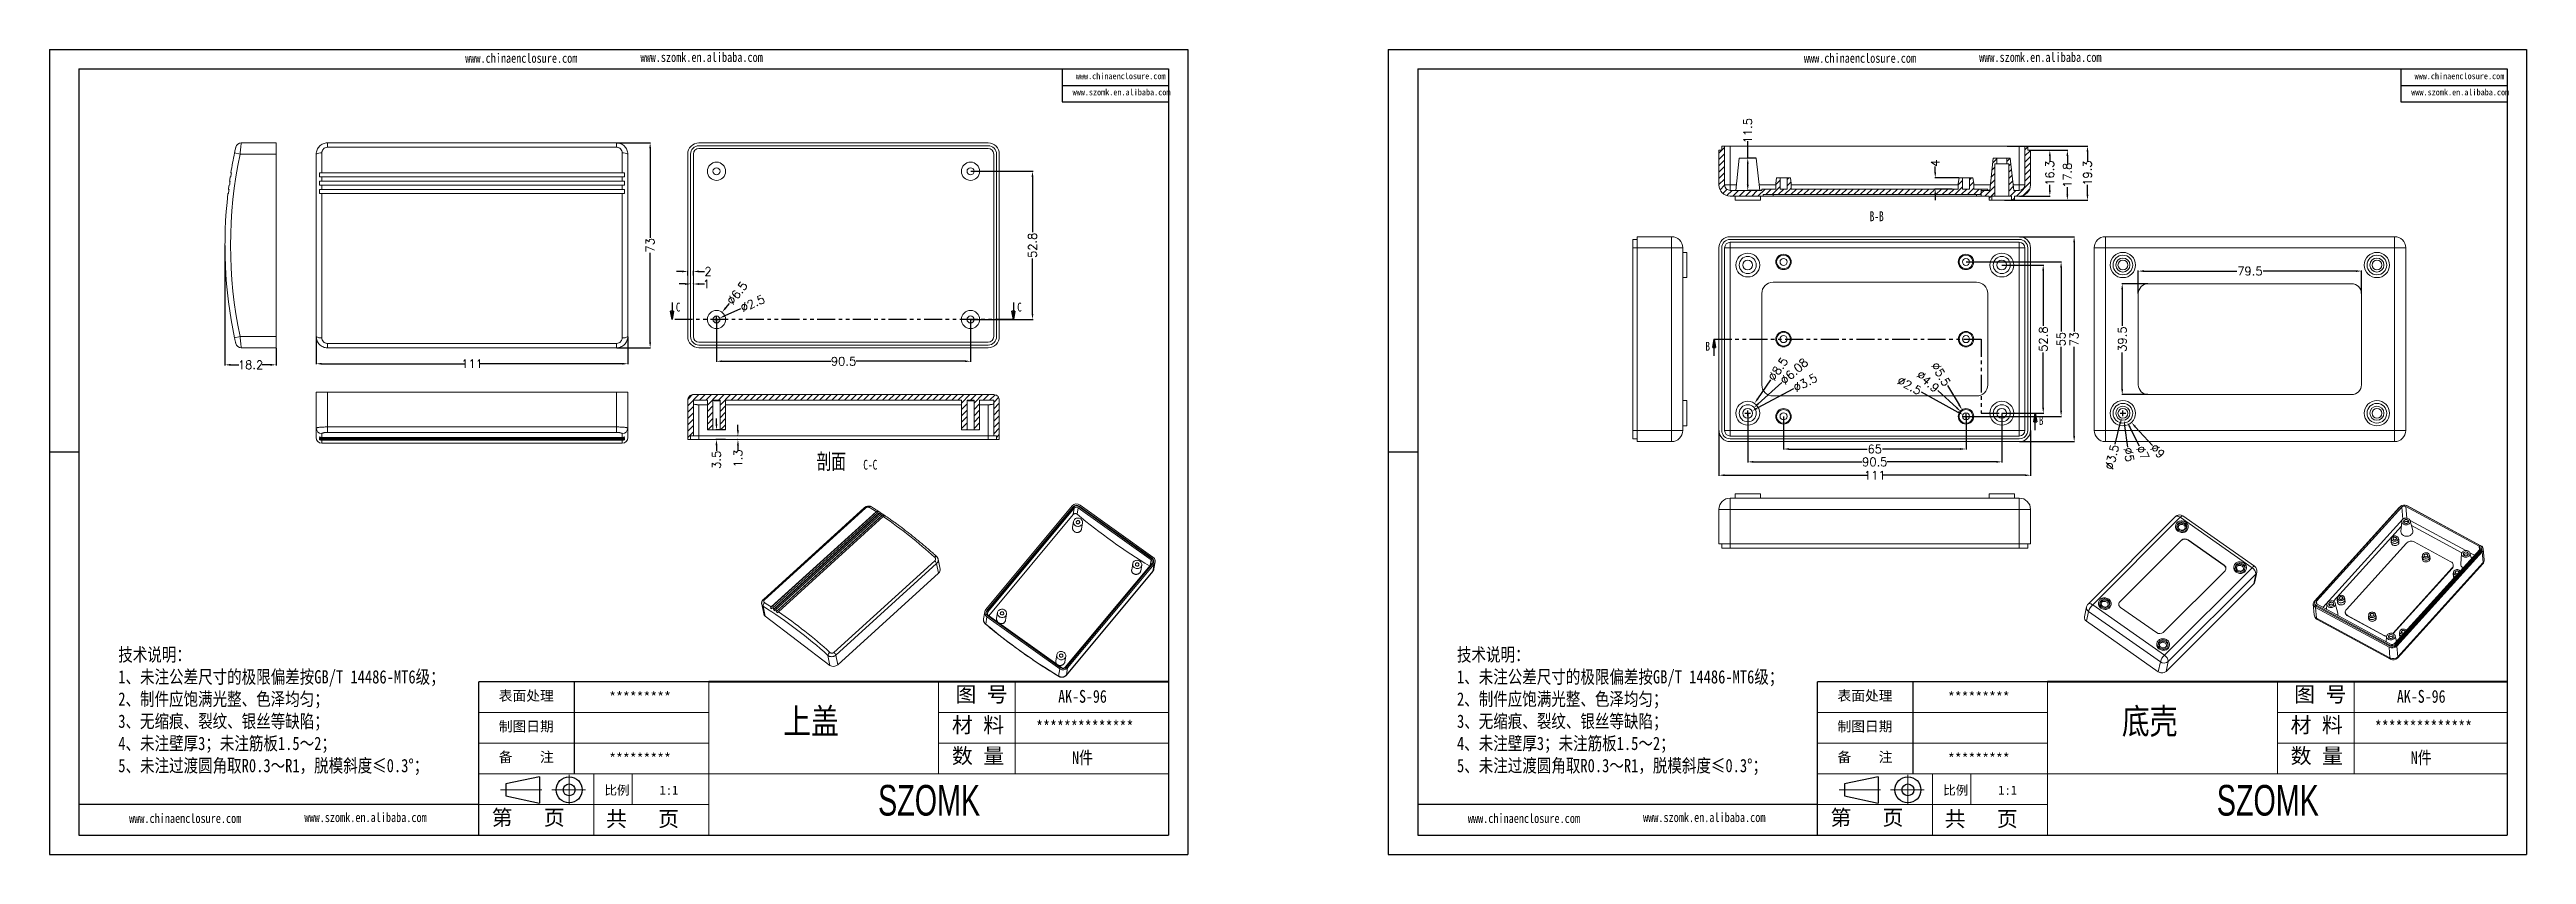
# Model space of a CAD drawing. Header units: inches. Extents: x 1464 to 2346, y 536 to 823.
import ezdxf

# ---------------------------------------------------------------- set-up
doc = ezdxf.new("R2010")
doc.units = ezdxf.units.IN
doc.linetypes.add('CENTER2', pattern=[28.575, 19.05, -3.175, 3.175, -3.175])
doc.linetypes.add('PHANTOM', pattern=[12.7, 6.35, -1.27, 1.27, -1.27, 1.27, -1.27])
doc.layers.add('文字', color=81, linetype='Continuous')
for name, color, linetype, lineweight in [('粗实线', 7, 'Continuous', 30), ('细实线', 3, 'Continuous', 9), ('细点划线', 2, 'CENTER2', 9)]:
    doc.layers.add(name, color=color, linetype=linetype, lineweight=lineweight)
doc.styles.add('SLDTEXTSTYLE0', font='TXT', dxfattribs={"width": 0.75})
doc.styles.add('SLDTEXTSTYLE1', font='TXT', dxfattribs={"width": 0.75, "bigfont": 'bigfont'})
doc.styles.add('SLDTEXTSTYLE3', font='TXT', dxfattribs={"width": 0.7})
doc.styles.get("Standard").update_dxf_attribs({"font": 'txt', "bigfont": 'gbcbig.shx'})
doc.styles.add('宋体', font='', dxfattribs={"width": 0.8, "height": 3.5})
doc.styles.add('长仿宋', font='', dxfattribs={"width": 0.7, "height": 4})
doc.styles.get('宋体').set_extended_font_data('SimSun')
doc.styles.get('长仿宋').set_extended_font_data('SimSun')
doc.dimstyles.new('3', dxfattribs={"dimtxt": 3, "dimasz": 2, "dimexe": 0.18, "dimexo": 0.0625, "dimgap": 0.2, "dimtad": 0, "dimzin": 12, "dimdsep": 46, "dimtxsty": 'Standard', "dimcen": 1, "dimclrd": 3, "dimclre": 3, "dimadec": 0, "dimazin": 0, "dimtfac": 1, "dimtofl": 0, "dimtmove": 0, "dimatfit": 3, "dimfxl": 1, "dimtolj": 1, "dimtzin": 0, "dimarcsym": 0})
pattern_1 = [(45, (0, -4.3406), (-1.122532, 1.122532), [])]

msp = doc.modelspace()

# ---------------------------------------------------------------- texts
at = {"color": 0, "linetype": 'Continuous', "lineweight": 0, "insert": (2114.746, 765.023), "char_height": 3.5, "attachment_point": 2, "style": 'SLDTEXTSTYLE3'}
msp.add_mtext('B-B', dxfattribs=at)
at = {"color": 7, "linetype": 'Continuous', "char_height": 3.175, "attachment_point": 1, "style": 'SLDTEXTSTYLE0'}
for s, insert in [('C', (1686.955, 732.506)), ('C', (1808.554, 732.506)), ('B', (2053.723, 718.541)), ('B', (2172.531, 692.141))]:
    msp.add_mtext(s, dxfattribs=dict(at, insert=insert))
at = {"char_height": 3.59196, "width": 2041.49026, "attachment_point": 1}
for s, insert in [('{\\fSimHei|b0|i0|c134|p49;表面处理}', (1623.852, 594.287)), ('{\\fSimHei|b0|i0|c134|p49;*********}', (1663.194, 593.825)), ('{\\fSimHei|b0|i0|c134|p49;表面处理}', (2100.771, 594.287)), ('{\\fSimHei|b0|i0|c134|p49;*********}', (2140.113, 593.825)), ('{\\fSimHei|b0|i0|c134|p49;制图日期}', (1623.852, 583.365)), ('{\\fSimHei|b0|i0|c134|p49;制图日期}', (2100.771, 583.365)), ('{\\fSimHei|b0|i0|c134|p49;备    注}', (1623.852, 572.442)), ('{\\fSimHei|b0|i0|c134|p49;*********}', (1663.194, 571.981)), ('{\\fSimHei|b0|i0|c134|p49;备    注}', (2100.771, 572.442)), ('{\\fSimHei|b0|i0|c134|p49;*********}', (2140.113, 571.981))]:
    msp.add_mtext(s, dxfattribs=dict(at, insert=insert))
at = {"layer": '文字', "color": 0, "attachment_point": 1, "style": '宋体'}
for s, insert, char_height, width in [('www.chinaenclosure.com', (1611.906, 821.281), 3.33735, 58.63397), ('www.szomk.en.alibaba.com', (1674.328, 821.612), 3.33735, 58.63397), ('www.chinaenclosure.com', (2088.824, 821.281), 3.33735, 58.63397), ('www.szomk.en.alibaba.com', (2151.247, 821.612), 3.33735, 58.63397), ('www.chinaenclosure.com', (1829.44, 814.33), 2.2249, 39.08931), ('www.chinaenclosure.com', (2306.359, 814.33), 2.2249, 39.08931), ('www.szomk.en.alibaba.com', (1828.277, 808.569), 2.2249, 39.08931), ('www.szomk.en.alibaba.com', (2305.196, 808.569), 2.2249, 39.08931), ('{\\H1.111x;技术说明：\\P1、未注公差尺寸的极限偏差按GB/T 14486-MT6级；\\P2、制件应饱满光整、色泽均匀；\\P3、无缩痕、裂纹、银丝等缺陷；\\P4、未注壁厚3；未注筋板1.5～2；\\P5、未注过渡圆角取R0.3～R1，脱模斜度≤0.3%%D；}', (1488.299, 609.491), 4.26649, 155.40002), ('{\\H1.111x;技术说明：\\P1、未注公差尺寸的极限偏差按GB/T 14486-MT6级；\\P2、制件应饱满光整、色泽均匀；\\P3、无缩痕、裂纹、银丝等缺陷；\\P4、未注壁厚3；未注筋板1.5～2；\\P5、未注过渡圆角取R0.3～R1，脱模斜度≤0.3%%D；}', (1965.218, 609.491), 4.26649, 155.40002), ('{\\H1.111x;AK-S-96}', (1823.15, 594.534), 4.09583, 47.35244), ('{\\H1.111x;AK-S-96}', (2300.069, 594.534), 4.09583, 47.35244), ('上盖', (1725.159, 587.958), 9.1019, 116.36391), ('{\\H1.111x;**************}', (1815.271, 583.611), 4.09583, 47.35244), ('底壳', (2202.078, 587.958), 9.1019, 116.36391), ('{\\H1.111x;**************}', (2292.19, 583.611), 4.09583, 47.35244), ('{\\H1.111x;N件}', (1828.104, 572.689), 4.09583, 47.35244), ('{\\H1.111x;N件}', (2305.023, 572.689), 4.09583, 47.35244), ('www.chinaenclosure.com', (1492.179, 550.502), 3.33735, 58.63397), ('www.szomk.en.alibaba.com', (1554.602, 550.832), 3.33735, 58.63397), ('www.chinaenclosure.com', (1969.098, 550.502), 3.33735, 58.63397), ('www.szomk.en.alibaba.com', (2031.521, 550.832), 3.33735, 58.63397)]:
    msp.add_mtext(s, dxfattribs=dict(at, insert=insert, char_height=char_height, width=width))
at = {"layer": '粗实线', "char_height": 10.92222, "width": 122.48192, "attachment_point": 1, "style": '长仿宋'}
for insert in [(1758.984, 560.709), (2235.903, 560.709)]:
    msp.add_mtext('{\\fSTXinwei|b0|i0|c134|p2;SZOMK}', dxfattribs=dict(at, insert=insert))
at = {"layer": '细实线', "color": 7, "attachment_point": 1}
for s, insert, char_height, width in [('{\\fSimSun|b0|i0|c134|p54;图 号}', (1786.567, 595.729), 5.46111, 27.30556), ('{\\fSimSun|b0|i0|c134|p54;图 号}', (2263.486, 595.729), 5.46111, 27.30556), ('{\\fSimSun|b0|i0|c134|p54;材 料   }', (1785.273, 584.806), 5.46111, 27.30556), ('{\\fSimSun|b0|i0|c134|p54;材 料   }', (2262.192, 584.806), 5.46111, 27.30556), ('{\\fSimSun|b0|i0|c134|p54;数 量}', (1785.299, 573.83), 5.46111, 24.67399), ('{\\fSimSun|b0|i0|c134|p54;数 量}', (2262.218, 573.83), 5.46111, 24.67399), ('{\\fSimSun|b0|i0|c134|p54;比例}', (1661.51, 560.483), 3.27667, 14.38355), ('{\\fSimSun|b0|i0|c134|p54;1:1}', (1681.136, 560.483), 3.27667, 14.38355), ('{\\fSimSun|b0|i0|c134|p54;比例}', (2138.429, 560.483), 3.27667, 14.38355), ('{\\fSimSun|b0|i0|c134|p54;1:1}', (2158.055, 560.483), 3.27667, 14.38355), ('{\\fSimSun|b0|i0|c134|p54;第   页}', (1621.324, 551.82), 5.46111, 40.95834), ('{\\fSimSun|b0|i0|c134|p54; 共   页}', (1658.356, 551.356), 5.46111, 40.95834), ('{\\fSimSun|b0|i0|c134|p54;第   页}', (2098.243, 551.82), 5.46111, 40.95834), ('{\\fSimSun|b0|i0|c134|p54; 共   页}', (2135.274, 551.356), 5.46111, 40.95834)]:
    msp.add_mtext(s, dxfattribs=dict(at, insert=insert, char_height=char_height, width=width))

# ---------------------------------------------------------------- blocks, each defined once
blk = doc.blocks.new('_CLOSED')
at = {"color": 0, "linetype": 'ByBlock', "lineweight": -2}
for p, q in [((-1, 0.166667), (0, 0)), ((-1, 0.166667), (-1, -0.166667)), ((0, 0), (-1, -0.166667)), ((0, 0), (-1, 0))]:
    blk.add_line(p, q, dxfattribs=at)
blk = doc.blocks.new('SW_NOTE_3')
at = {"color": 0, "linetype": 'Continuous', "lineweight": 0, "attachment_point": 2}
for s, insert, char_height, style in [('剖面', (8.33, 8.19), 6.35, 'SLDTEXTSTYLE1'), ('C-C', (22.23, 5.8), 3.5, 'SLDTEXTSTYLE3')]:
    blk.add_mtext(s, dxfattribs=dict(at, insert=insert, char_height=char_height, style=style))
blk = doc.blocks.new('*D54')
at = {"color": 3, "lineweight": -2}
for p, q in [((1558.82, 720.34), (1558.82, 710.56)), ((1669.82, 720.34), (1669.82, 710.56)), ((1560.82, 710.74), (1611.62, 710.74)), ((1667.82, 710.74), (1617.02, 710.74))]:
    blk.add_line(p, q, dxfattribs=at)
at = {"color": 3}
for points in [[(1560.82, 711.08), (1560.82, 710.41), (1558.82, 710.74)], [(1667.82, 711.08), (1667.82, 710.41), (1669.82, 710.74)]]:
    blk.add_solid(points, dxfattribs=at)
at = {"layer": 'Defpoints', "color": 0}
for p in [(1558.82, 720.41), (1669.82, 720.41), (1669.82, 710.74)]:
    blk.add_point(p, dxfattribs=at)
at = {"color": 0, "insert": (1614.32, 710.74), "char_height": 3, "attachment_point": 5}
blk.add_mtext('\\A1;111', dxfattribs=at)
blk = doc.blocks.new('*D55')
at = {"color": 3, "lineweight": -2}
for p, q in [((1665.88, 789.41), (1677.96, 789.41)), ((1677.78, 787.41), (1677.78, 755.61)), ((1677.78, 718.41), (1677.78, 750.21)), ((1665.88, 716.41), (1677.96, 716.41))]:
    blk.add_line(p, q, dxfattribs=at)
at = {"color": 3}
for points in [[(1677.44, 787.41), (1678.11, 787.41), (1677.78, 789.41)], [(1677.44, 718.41), (1678.11, 718.41), (1677.78, 716.41)]]:
    blk.add_solid(points, dxfattribs=at)
at = {"layer": 'Defpoints', "color": 0}
for p in [(1665.82, 789.41), (1677.78, 789.41), (1665.82, 716.41)]:
    blk.add_point(p, dxfattribs=at)
at = {"color": 0, "insert": (1677.78, 752.91), "char_height": 3, "attachment_point": 5, "rotation": 90}
blk.add_mtext('\\A1;73', dxfattribs=at)
blk = doc.blocks.new('*D56')
at = {"color": 3, "lineweight": -2}
for p, q in [((1526.32, 752.84), (1526.32, 710.17)), ((1544.52, 716.34), (1544.52, 710.17)), ((1528.32, 710.35), (1531.22, 710.35)), ((1542.52, 710.35), (1539.62, 710.35))]:
    blk.add_line(p, q, dxfattribs=at)
at = {"color": 3}
for points in [[(1528.32, 710.69), (1528.32, 710.02), (1526.32, 710.35)], [(1542.52, 710.69), (1542.52, 710.02), (1544.52, 710.35)]]:
    blk.add_solid(points, dxfattribs=at)
at = {"layer": 'Defpoints', "color": 0}
for p in [(1526.32, 752.91), (1544.52, 716.41), (1544.52, 710.35)]:
    blk.add_point(p, dxfattribs=at)
at = {"color": 0, "insert": (1535.42, 710.35), "char_height": 3, "attachment_point": 5}
blk.add_mtext('\\A1;18.2', dxfattribs=at)
blk = doc.blocks.new('*D57')
at = {"color": 3, "lineweight": -2}
for p, q in [((1709.06, 687.02), (1709.06, 689.02)), ((1709, 685.02), (1708.88, 685.02)), ((1709, 683.72), (1708.88, 683.72)), ((1709.06, 681.72), (1709.06, 679.72))]:
    blk.add_line(p, q, dxfattribs=at)
at = {"color": 3}
for points in [[(1708.73, 687.02), (1709.4, 687.02), (1709.06, 685.02)], [(1708.73, 681.72), (1709.4, 681.72), (1709.06, 683.72)]]:
    blk.add_solid(points, dxfattribs=at)
at = {"layer": 'Defpoints', "color": 0}
for p in [(1709.06, 685.02), (1709.06, 683.72), (1709.06, 683.72)]:
    blk.add_point(p, dxfattribs=at)
at = {"color": 0, "insert": (1709.06, 677.02), "char_height": 3, "attachment_point": 5, "rotation": 90}
blk.add_mtext('\\A1;1.3', dxfattribs=at)
blk = doc.blocks.new('*D58')
at = {"color": 3, "lineweight": -2}
for p, q in [((1701.41, 689.22), (1701.41, 691.22)), ((1704.61, 687.22), (1701.23, 687.22)), ((1704.61, 683.72), (1701.23, 683.72)), ((1701.41, 681.72), (1701.41, 679.72))]:
    blk.add_line(p, q, dxfattribs=at)
at = {"color": 3}
for points in [[(1701.08, 689.22), (1701.75, 689.22), (1701.41, 687.22)], [(1701.08, 681.72), (1701.75, 681.72), (1701.41, 683.72)]]:
    blk.add_solid(points, dxfattribs=at)
at = {"layer": 'Defpoints', "color": 0}
for p in [(1701.41, 683.72), (1704.68, 687.22), (1704.68, 683.72)]:
    blk.add_point(p, dxfattribs=at)
at = {"color": 0, "insert": (1701.41, 676.52), "char_height": 3, "attachment_point": 5, "rotation": 90}
blk.add_mtext('\\A1;3.5', dxfattribs=at)
blk = doc.blocks.new('*D59')
at = {"color": 3, "lineweight": -2}
for p, q in [((1701.43, 726.44), (1701.43, 711.44)), ((1791.93, 726.44), (1791.93, 711.44)), ((1703.43, 711.62), (1742.23, 711.62)), ((1789.93, 711.62), (1751.13, 711.62))]:
    blk.add_line(p, q, dxfattribs=at)
at = {"color": 3}
for points in [[(1703.43, 711.95), (1703.43, 711.29), (1701.43, 711.62)], [(1789.93, 711.95), (1789.93, 711.29), (1791.93, 711.62)]]:
    blk.add_solid(points, dxfattribs=at)
at = {"layer": 'Defpoints', "color": 0}
for p in [(1701.43, 726.51), (1791.93, 726.51), (1791.93, 711.62)]:
    blk.add_point(p, dxfattribs=at)
at = {"color": 0, "insert": (1746.68, 711.62), "char_height": 3, "attachment_point": 5}
blk.add_mtext('\\A1;90.5', dxfattribs=at)
blk = doc.blocks.new('*D61')
at = {"color": 3, "lineweight": -2}
for p, q in [((1791.99, 779.31), (1814.18, 779.31)), ((1814, 777.31), (1814, 757.61)), ((1814, 728.51), (1814, 748.21)), ((1791.99, 726.51), (1814.18, 726.51))]:
    blk.add_line(p, q, dxfattribs=at)
at = {"color": 3}
for points in [[(1813.67, 777.31), (1814.33, 777.31), (1814, 779.31)], [(1813.67, 728.51), (1814.33, 728.51), (1814, 726.51)]]:
    blk.add_solid(points, dxfattribs=at)
at = {"layer": 'Defpoints', "color": 0}
for p in [(1791.93, 779.31), (1814, 779.31), (1791.93, 726.51)]:
    blk.add_point(p, dxfattribs=at)
at = {"color": 0, "insert": (1814, 752.91), "char_height": 3, "attachment_point": 5, "rotation": 90}
blk.add_mtext('\\A1;52.8', dxfattribs=at)
blk = doc.blocks.new('*D62')
at = {"color": 3, "lineweight": -2}
for p, q in [((1690.18, 739.15), (1688.18, 739.15)), ((1692.18, 739.21), (1692.18, 739.33)), ((1693.18, 739.21), (1693.18, 739.33)), ((1695.18, 739.15), (1697.18, 739.15))]:
    blk.add_line(p, q, dxfattribs=at)
at = {"color": 3}
for points in [[(1690.18, 739.48), (1690.18, 738.81), (1692.18, 739.15)], [(1695.18, 739.48), (1695.18, 738.81), (1693.18, 739.15)]]:
    blk.add_solid(points, dxfattribs=at)
at = {"layer": 'Defpoints', "color": 0}
for p in [(1692.18, 739.15), (1693.18, 739.15), (1693.18, 739.15)]:
    blk.add_point(p, dxfattribs=at)
at = {"color": 0, "insert": (1697.88, 739.15), "char_height": 3, "attachment_point": 5}
blk.add_mtext('\\A1;1', dxfattribs=at)
blk = doc.blocks.new('*D63')
at = {"color": 3, "lineweight": -2}
for p, q in [((1689.18, 743.61), (1687.18, 743.61)), ((1691.18, 742.18), (1691.18, 743.79)), ((1693.18, 742.18), (1693.18, 743.79)), ((1695.18, 743.61), (1697.18, 743.61))]:
    blk.add_line(p, q, dxfattribs=at)
at = {"color": 3}
for points in [[(1689.18, 743.95), (1689.18, 743.28), (1691.18, 743.61)], [(1695.18, 743.95), (1695.18, 743.28), (1693.18, 743.61)]]:
    blk.add_solid(points, dxfattribs=at)
at = {"layer": 'Defpoints', "color": 0}
for p in [(1691.18, 742.11), (1693.18, 743.61), (1693.18, 742.11)]:
    blk.add_point(p, dxfattribs=at)
at = {"color": 0, "insert": (1698.38, 743.61), "char_height": 3, "attachment_point": 5}
blk.add_mtext('\\A1;2', dxfattribs=at)
blk = doc.blocks.new('*D64')
at = {"color": 3, "lineweight": -2}
for p, q in [((1700.43, 726.51), (1702.43, 726.51)), ((1701.43, 725.51), (1701.43, 727.51)), ((1705.9, 732.21), (1704.66, 730.64))]:
    blk.add_line(p, q, dxfattribs=at)
at = {"color": 3}
blk.add_solid([(1704.4, 730.84), (1704.93, 730.43), (1703.43, 729.06)], dxfattribs=at)
at = {"layer": 'Defpoints', "color": 0}
for p in [(1699.42, 723.95), (1703.43, 729.06)]:
    blk.add_point(p, dxfattribs=at)
at = {"color": 0, "insert": (1708.79, 735.91), "char_height": 3, "attachment_point": 5, "rotation": 51.92929}
blk.add_mtext('\\A1;∅6.5', dxfattribs=at)
blk = doc.blocks.new('*D65')
at = {"color": 3, "lineweight": -2}
for p, q in [((1700.43, 726.51), (1702.43, 726.51)), ((1701.43, 725.51), (1701.43, 727.51)), ((1709.99, 730.31), (1704.4, 727.82))]:
    blk.add_line(p, q, dxfattribs=at)
at = {"color": 3}
blk.add_solid([(1704.26, 728.13), (1704.53, 727.52), (1702.57, 727.01)], dxfattribs=at)
at = {"layer": 'Defpoints', "color": 0}
for p in [(1700.28, 726), (1702.57, 727.01)]:
    blk.add_point(p, dxfattribs=at)
at = {"color": 0, "insert": (1714.29, 732.22), "char_height": 3, "attachment_point": 5, "rotation": 23.9425}
blk.add_mtext('\\A1;∅2.5', dxfattribs=at)
blk = doc.blocks.new('*D66')
at = {"color": 3, "lineweight": -2}
for p, q in [((2058.56, 686.94), (2058.56, 670.85)), ((2169.56, 686.94), (2169.56, 670.85)), ((2060.56, 671.03), (2111.36, 671.03)), ((2167.56, 671.03), (2116.76, 671.03))]:
    blk.add_line(p, q, dxfattribs=at)
at = {"color": 3}
for points in [[(2060.56, 671.36), (2060.56, 670.69), (2058.56, 671.03)], [(2167.56, 671.36), (2167.56, 670.69), (2169.56, 671.03)]]:
    blk.add_solid(points, dxfattribs=at)
at = {"layer": 'Defpoints', "color": 0}
for p in [(2058.56, 687), (2169.56, 687), (2169.56, 671.03)]:
    blk.add_point(p, dxfattribs=at)
at = {"color": 0, "insert": (2114.06, 671.03), "char_height": 3, "attachment_point": 5}
blk.add_mtext('\\A1;111', dxfattribs=at)
blk = doc.blocks.new('*D67')
at = {"color": 3, "lineweight": -2}
for p, q in [((2165.62, 756), (2185.27, 756)), ((2185.09, 754), (2185.09, 722.2)), ((2185.09, 685), (2185.09, 716.8)), ((2165.62, 683), (2185.27, 683))]:
    blk.add_line(p, q, dxfattribs=at)
at = {"color": 3}
for points in [[(2184.75, 754), (2185.42, 754), (2185.09, 756)], [(2184.75, 685), (2185.42, 685), (2185.09, 683)]]:
    blk.add_solid(points, dxfattribs=at)
at = {"layer": 'Defpoints', "color": 0}
for p in [(2165.56, 756), (2185.09, 756), (2165.56, 683)]:
    blk.add_point(p, dxfattribs=at)
at = {"color": 0, "insert": (2185.09, 719.5), "char_height": 3, "attachment_point": 5, "rotation": 90}
blk.add_mtext('\\A1;73', dxfattribs=at)
blk = doc.blocks.new('*D68')
at = {"color": 3, "lineweight": -2}
for p, q in [((2081.56, 691.94), (2081.56, 680.19)), ((2146.56, 691.94), (2146.56, 680.19)), ((2083.56, 680.37), (2111.36, 680.37)), ((2144.56, 680.37), (2116.76, 680.37))]:
    blk.add_line(p, q, dxfattribs=at)
at = {"color": 3}
for points in [[(2083.56, 680.7), (2083.56, 680.03), (2081.56, 680.37)], [(2144.56, 680.7), (2144.56, 680.03), (2146.56, 680.37)]]:
    blk.add_solid(points, dxfattribs=at)
at = {"layer": 'Defpoints', "color": 0}
for p in [(2081.56, 692), (2146.56, 692), (2146.56, 680.37)]:
    blk.add_point(p, dxfattribs=at)
at = {"color": 0, "insert": (2114.06, 680.37), "char_height": 3, "attachment_point": 5}
blk.add_mtext('\\A1;65', dxfattribs=at)
blk = doc.blocks.new('*D69')
at = {"color": 3, "lineweight": -2}
for p, q in [((2068.81, 693.04), (2068.81, 675.61)), ((2159.31, 693.04), (2159.31, 675.61)), ((2070.81, 675.79), (2109.61, 675.79)), ((2157.31, 675.79), (2118.51, 675.79))]:
    blk.add_line(p, q, dxfattribs=at)
at = {"color": 3}
for points in [[(2070.81, 676.12), (2070.81, 675.45), (2068.81, 675.79)], [(2157.31, 676.12), (2157.31, 675.45), (2159.31, 675.79)]]:
    blk.add_solid(points, dxfattribs=at)
at = {"layer": 'Defpoints', "color": 0}
for p in [(2068.81, 693.1), (2159.31, 693.1), (2159.31, 675.79)]:
    blk.add_point(p, dxfattribs=at)
at = {"color": 0, "insert": (2114.06, 675.79), "char_height": 3, "attachment_point": 5}
blk.add_mtext('\\A1;90.5', dxfattribs=at)
blk = doc.blocks.new('*D70')
at = {"color": 3, "lineweight": -2}
for p, q in [((2159.37, 745.9), (2174.25, 745.9)), ((2174.07, 743.9), (2174.07, 724.2)), ((2174.07, 695.1), (2174.07, 714.8)), ((2159.37, 693.1), (2174.25, 693.1))]:
    blk.add_line(p, q, dxfattribs=at)
at = {"color": 3}
for points in [[(2173.74, 743.9), (2174.4, 743.9), (2174.07, 745.9)], [(2173.74, 695.1), (2174.4, 695.1), (2174.07, 693.1)]]:
    blk.add_solid(points, dxfattribs=at)
at = {"layer": 'Defpoints', "color": 0}
for p in [(2159.31, 745.9), (2174.07, 745.9), (2159.31, 693.1)]:
    blk.add_point(p, dxfattribs=at)
at = {"color": 0, "insert": (2174.07, 719.5), "char_height": 3, "attachment_point": 5, "rotation": 90}
blk.add_mtext('\\A1;52.8', dxfattribs=at)
blk = doc.blocks.new('*D71')
at = {"color": 3, "lineweight": -2}
for p, q in [((2146.62, 747), (2180.63, 747)), ((2180.45, 745), (2180.45, 722.2)), ((2180.45, 694), (2180.45, 716.8)), ((2146.62, 692), (2180.63, 692))]:
    blk.add_line(p, q, dxfattribs=at)
at = {"color": 3}
for points in [[(2180.12, 745), (2180.78, 745), (2180.45, 747)], [(2180.12, 694), (2180.78, 694), (2180.45, 692)]]:
    blk.add_solid(points, dxfattribs=at)
at = {"layer": 'Defpoints', "color": 0}
for p in [(2146.56, 747), (2180.45, 747), (2146.56, 692)]:
    blk.add_point(p, dxfattribs=at)
at = {"color": 0, "insert": (2180.45, 719.5), "char_height": 3, "attachment_point": 5, "rotation": 90}
blk.add_mtext('\\A1;55', dxfattribs=at)
blk = doc.blocks.new('*D78')
at = {"color": 3, "lineweight": -2}
for p, q in [((2207.95, 735.81), (2207.95, 743.92)), ((2209.95, 743.74), (2243, 743.74)), ((2285.45, 743.74), (2252.4, 743.74)), ((2287.45, 735.81), (2287.45, 743.92))]:
    blk.add_line(p, q, dxfattribs=at)
at = {"color": 3}
for points in [[(2209.95, 744.08), (2209.95, 743.41), (2207.95, 743.74)], [(2285.45, 744.08), (2285.45, 743.41), (2287.45, 743.74)]]:
    blk.add_solid(points, dxfattribs=at)
at = {"layer": 'Defpoints', "color": 0}
for p in [(2287.45, 743.74), (2207.95, 735.75), (2287.45, 735.75)]:
    blk.add_point(p, dxfattribs=at)
at = {"color": 0, "insert": (2247.7, 743.74), "char_height": 3, "attachment_point": 5}
blk.add_mtext('\\A1;79.5', dxfattribs=at)
blk = doc.blocks.new('*D79')
at = {"color": 3, "lineweight": -2}
for p, q in [((2211.39, 739.25), (2202.04, 739.25)), ((2202.22, 737.25), (2202.22, 724.2)), ((2202.22, 701.75), (2202.22, 714.8)), ((2211.39, 699.75), (2202.04, 699.75))]:
    blk.add_line(p, q, dxfattribs=at)
at = {"color": 3}
for points in [[(2201.88, 737.25), (2202.55, 737.25), (2202.22, 739.25)], [(2201.88, 701.75), (2202.55, 701.75), (2202.22, 699.75)]]:
    blk.add_solid(points, dxfattribs=at)
at = {"layer": 'Defpoints', "color": 0}
for p in [(2211.45, 739.25), (2202.22, 699.75), (2211.45, 699.75)]:
    blk.add_point(p, dxfattribs=at)
at = {"color": 0, "insert": (2202.22, 719.5), "char_height": 3, "attachment_point": 5, "rotation": 90}
blk.add_mtext('\\A1;39.5', dxfattribs=at)
blk = doc.blocks.new('*D80')
at = {"color": 3, "lineweight": -2}
for p, q in [((2201.45, 693.1), (2203.45, 693.1)), ((2202.45, 692.1), (2202.45, 694.1)), ((2213.02, 681.65), (2206.86, 688.32))]:
    blk.add_line(p, q, dxfattribs=at)
at = {"color": 3}
blk.add_solid([(2207.1, 688.55), (2206.61, 688.1), (2205.5, 689.79)], dxfattribs=at)
at = {"layer": 'Defpoints', "color": 0}
for p in [(2199.4, 696.41), (2205.5, 689.79)]:
    blk.add_point(p, dxfattribs=at)
at = {"color": 0, "insert": (2214.85, 679.66), "char_height": 3, "attachment_point": 5, "rotation": 312.6905}
blk.add_mtext('\\A1;∅9', dxfattribs=at)
blk = doc.blocks.new('*D81')
at = {"color": 3, "lineweight": -2}
for p, q in [((2201.45, 693.1), (2203.45, 693.1)), ((2202.45, 692.1), (2202.45, 694.1)), ((2208.33, 681.41), (2204.92, 688.19))]:
    blk.add_line(p, q, dxfattribs=at)
at = {"color": 3}
blk.add_solid([(2205.22, 688.34), (2204.62, 688.04), (2204.02, 689.97)], dxfattribs=at)
at = {"layer": 'Defpoints', "color": 0}
for p in [(2200.88, 696.23), (2204.02, 689.97)]:
    blk.add_point(p, dxfattribs=at)
at = {"color": 0, "insert": (2209.54, 679), "char_height": 3, "attachment_point": 5, "rotation": 296.67755}
blk.add_mtext('\\A1;∅7', dxfattribs=at)
blk = doc.blocks.new('*D82')
at = {"color": 3, "lineweight": -2}
for p, q in [((2201.45, 693.1), (2203.45, 693.1)), ((2202.45, 692.1), (2202.45, 694.1)), ((2204.24, 681.03), (2203.11, 688.65))]:
    blk.add_line(p, q, dxfattribs=at)
at = {"color": 3}
blk.add_solid([(2203.44, 688.7), (2202.78, 688.6), (2202.82, 690.63)], dxfattribs=at)
at = {"layer": 'Defpoints', "color": 0}
for p in [(2202.08, 695.57), (2202.82, 690.63)]:
    blk.add_point(p, dxfattribs=at)
at = {"color": 0, "insert": (2204.64, 678.36), "char_height": 3, "attachment_point": 5, "rotation": 278.43635}
blk.add_mtext('\\A1;∅5', dxfattribs=at)
blk = doc.blocks.new('*D83')
at = {"color": 3, "lineweight": -2}
for p, q in [((2199.69, 682.04), (2201.54, 689.46)), ((2201.45, 693.1), (2203.45, 693.1)), ((2202.45, 692.1), (2202.45, 694.1))]:
    blk.add_line(p, q, dxfattribs=at)
at = {"color": 3}
blk.add_solid([(2201.22, 689.54), (2201.87, 689.38), (2202.03, 691.4)], dxfattribs=at)
at = {"layer": 'Defpoints', "color": 0}
for p in [(2202.03, 691.4), (2202.88, 694.8)]:
    blk.add_point(p, dxfattribs=at)
at = {"color": 0, "insert": (2198.55, 677.48), "char_height": 3, "attachment_point": 5, "rotation": 75.95871}
blk.add_mtext('\\A1;∅3.5', dxfattribs=at)
blk = doc.blocks.new('*D84')
at = {"color": 3, "lineweight": -2}
for p, q in [((2169.62, 786.77), (2176.6, 786.77)), ((2176.42, 784.77), (2176.42, 782.82)), ((2165.62, 770.47), (2176.6, 770.47)), ((2176.42, 772.47), (2176.42, 774.42))]:
    blk.add_line(p, q, dxfattribs=at)
at = {"color": 3}
for points in [[(2176.09, 784.77), (2176.75, 784.77), (2176.42, 786.77)], [(2176.09, 772.47), (2176.75, 772.47), (2176.42, 770.47)]]:
    blk.add_solid(points, dxfattribs=at)
at = {"layer": 'Defpoints', "color": 0}
for p in [(2169.56, 786.77), (2176.42, 786.77), (2165.56, 770.47)]:
    blk.add_point(p, dxfattribs=at)
at = {"color": 0, "insert": (2176.42, 778.62), "char_height": 3, "attachment_point": 5, "rotation": 90}
blk.add_mtext('\\A1;16.3', dxfattribs=at)
blk = doc.blocks.new('*D85')
at = {"color": 3, "lineweight": -2}
for p, q in [((2169.12, 786.77), (2182.85, 786.77)), ((2182.67, 784.77), (2182.67, 782.07)), ((2163.87, 768.97), (2182.85, 768.97)), ((2182.67, 770.97), (2182.67, 773.67))]:
    blk.add_line(p, q, dxfattribs=at)
at = {"color": 3}
for points in [[(2182.34, 784.77), (2183, 784.77), (2182.67, 786.77)], [(2182.34, 770.97), (2183, 770.97), (2182.67, 768.97)]]:
    blk.add_solid(points, dxfattribs=at)
at = {"layer": 'Defpoints', "color": 0}
for p in [(2169.06, 786.77), (2182.67, 786.77), (2163.81, 768.97)]:
    blk.add_point(p, dxfattribs=at)
at = {"color": 0, "insert": (2182.67, 777.87), "char_height": 3, "attachment_point": 5, "rotation": 90}
blk.add_mtext('\\A1;17.8', dxfattribs=at)
blk = doc.blocks.new('*D86')
at = {"color": 3, "lineweight": -2}
for p, q in [((2161.24, 788.27), (2190.02, 788.27)), ((2189.84, 786.27), (2189.84, 782.82)), ((2160.23, 768.97), (2190.02, 768.97)), ((2189.84, 770.97), (2189.84, 774.42))]:
    blk.add_line(p, q, dxfattribs=at)
at = {"color": 3}
for points in [[(2189.5, 786.27), (2190.17, 786.27), (2189.84, 788.27)], [(2189.5, 770.97), (2190.17, 770.97), (2189.84, 768.97)]]:
    blk.add_solid(points, dxfattribs=at)
at = {"layer": 'Defpoints', "color": 0}
for p in [(2161.18, 788.27), (2189.84, 788.27), (2160.17, 768.97)]:
    blk.add_point(p, dxfattribs=at)
at = {"color": 0, "insert": (2189.84, 778.62), "char_height": 3, "attachment_point": 5, "rotation": 90}
blk.add_mtext('\\A1;19.3', dxfattribs=at)
blk = doc.blocks.new('*D87')
at = {"color": 3, "lineweight": -2}
for p, q in [((2144.04, 776.97), (2135.42, 776.97)), ((2135.6, 778.97), (2135.6, 780.97)), ((2141.69, 772.97), (2135.42, 772.97)), ((2135.6, 770.97), (2135.6, 768.97))]:
    blk.add_line(p, q, dxfattribs=at)
at = {"color": 3}
for points in [[(2135.26, 778.97), (2135.93, 778.97), (2135.6, 776.97)], [(2135.26, 770.97), (2135.93, 770.97), (2135.6, 772.97)]]:
    blk.add_solid(points, dxfattribs=at)
at = {"layer": 'Defpoints', "color": 0}
for p in [(2144.11, 776.97), (2135.6, 772.97), (2141.75, 772.97)]:
    blk.add_point(p, dxfattribs=at)
at = {"color": 0, "insert": (2135.6, 782.17), "char_height": 3, "attachment_point": 5, "rotation": 90}
blk.add_mtext('\\A1;4', dxfattribs=at)
blk = doc.blocks.new('*D88')
at = {"color": 3, "lineweight": -2}
for p, q in [((2068.81, 783.97), (2068.81, 790.02)), ((2071.79, 783.97), (2068.63, 783.97)), ((2068.81, 774.47), (2068.81, 781.97)), ((2072.99, 772.47), (2068.63, 772.47))]:
    blk.add_line(p, q, dxfattribs=at)
at = {"color": 3}
for points in [[(2068.47, 781.97), (2069.14, 781.97), (2068.81, 783.97)], [(2068.47, 774.47), (2069.14, 774.47), (2068.81, 772.47)]]:
    blk.add_solid(points, dxfattribs=at)
at = {"layer": 'Defpoints', "color": 0}
for p in [(2068.81, 783.97), (2071.85, 783.97), (2073.06, 772.47)]:
    blk.add_point(p, dxfattribs=at)
at = {"color": 0, "insert": (2068.81, 793.72), "char_height": 3, "attachment_point": 5, "rotation": 90}
blk.add_mtext('\\A1;11.5', dxfattribs=at)
blk = doc.blocks.new('*D89')
at = {"color": 3, "lineweight": -2}
for p, q in [((2140.01, 702.99), (2144.13, 696.08)), ((2145.56, 692), (2147.56, 692)), ((2146.56, 691), (2146.56, 693))]:
    blk.add_line(p, q, dxfattribs=at)
at = {"color": 3}
blk.add_solid([(2144.41, 696.25), (2143.84, 695.91), (2145.15, 694.36)], dxfattribs=at)
at = {"layer": 'Defpoints', "color": 0}
for p in [(2145.15, 694.36), (2147.96, 689.64)]:
    blk.add_point(p, dxfattribs=at)
at = {"color": 0, "insert": (2137.6, 707.03), "char_height": 3, "attachment_point": 5, "rotation": 300.77994}
blk.add_mtext('\\A1;∅5.5', dxfattribs=at)
blk = doc.blocks.new('*D90')
at = {"color": 3, "lineweight": -2}
for p, q in [((2136.48, 701.25), (2143.28, 695.01)), ((2145.56, 692), (2147.56, 692)), ((2146.56, 691), (2146.56, 693))]:
    blk.add_line(p, q, dxfattribs=at)
at = {"color": 3}
blk.add_solid([(2143.5, 695.26), (2143.05, 694.76), (2144.75, 693.66)], dxfattribs=at)
at = {"layer": 'Defpoints', "color": 0}
for p in [(2144.75, 693.66), (2148.36, 690.35)]:
    blk.add_point(p, dxfattribs=at)
at = {"color": 0, "insert": (2133.02, 704.43), "char_height": 3, "attachment_point": 5, "rotation": 317.46064}
blk.add_mtext('\\A1;∅4.9', dxfattribs=at)
blk = doc.blocks.new('*D91')
at = {"color": 3, "lineweight": -2}
for p, q in [((2130.55, 700.71), (2143.7, 693.55)), ((2145.56, 692), (2147.56, 692)), ((2146.56, 691), (2146.56, 693))]:
    blk.add_line(p, q, dxfattribs=at)
at = {"color": 3}
blk.add_solid([(2143.86, 693.85), (2143.54, 693.26), (2145.46, 692.6)], dxfattribs=at)
at = {"layer": 'Defpoints', "color": 0}
for p in [(2145.46, 692.6), (2147.65, 691.4)]:
    blk.add_point(p, dxfattribs=at)
at = {"color": 0, "insert": (2126.42, 702.95), "char_height": 3, "attachment_point": 5, "rotation": 331.45485}
blk.add_mtext('\\A1;∅2.5', dxfattribs=at)
blk = doc.blocks.new('*D92')
at = {"color": 3, "lineweight": -2}
for p, q in [((2076.94, 704.95), (2072.34, 698.25)), ((2067.81, 693.1), (2069.81, 693.1)), ((2068.81, 692.1), (2068.81, 694.1))]:
    blk.add_line(p, q, dxfattribs=at)
at = {"color": 3}
blk.add_solid([(2072.07, 698.44), (2072.62, 698.07), (2071.21, 696.61)], dxfattribs=at)
at = {"layer": 'Defpoints', "color": 0}
for p in [(2066.4, 689.6), (2071.21, 696.61)]:
    blk.add_point(p, dxfattribs=at)
at = {"color": 0, "insert": (2079.6, 708.83), "char_height": 3, "attachment_point": 5, "rotation": 55.54039}
blk.add_mtext('\\A1;∅8.5', dxfattribs=at)
blk = doc.blocks.new('*D93')
at = {"color": 3, "lineweight": -2}
for p, q in [((2080.91, 704.06), (2072.54, 696.48)), ((2067.81, 693.1), (2069.81, 693.1)), ((2068.81, 692.1), (2068.81, 694.1))]:
    blk.add_line(p, q, dxfattribs=at)
at = {"color": 3}
blk.add_solid([(2072.32, 696.73), (2072.77, 696.24), (2071.06, 695.14)], dxfattribs=at)
at = {"layer": 'Defpoints', "color": 0}
for p in [(2066.55, 691.06), (2071.06, 695.14)]:
    blk.add_point(p, dxfattribs=at)
at = {"color": 0, "insert": (2085.32, 708.05), "char_height": 3, "attachment_point": 5, "rotation": 42.14053}
blk.add_mtext('\\A1;∅6.08', dxfattribs=at)
blk = doc.blocks.new('*D94')
at = {"color": 3, "lineweight": -2}
for p, q in [((2085.13, 701.76), (2072.12, 694.86)), ((2067.81, 693.1), (2069.81, 693.1)), ((2068.81, 692.1), (2068.81, 694.1))]:
    blk.add_line(p, q, dxfattribs=at)
at = {"color": 3}
blk.add_solid([(2071.96, 695.15), (2072.28, 694.56), (2070.35, 693.92)], dxfattribs=at)
at = {"layer": 'Defpoints', "color": 0}
for p in [(2067.26, 692.28), (2070.35, 693.92)]:
    blk.add_point(p, dxfattribs=at)
at = {"color": 0, "insert": (2089.29, 703.97), "char_height": 3, "attachment_point": 5, "rotation": 27.95095}
blk.add_mtext('\\A1;∅3.5', dxfattribs=at)

# ---------------------------------------------------------------- dimensions: what is measured, and where the dimension line sits
for base, p1, p2, picture, middle in [((2068.807, 783.971), (2073.057, 772.471), (2071.848, 783.971), '*D88', (2068.807, 793.724)), ((2135.596, 772.971), (2144.107, 776.971), (2141.754, 772.971), '*D87', (2135.596, 782.171)), ((2185.086, 756.002), (2165.557, 683.002), (2165.557, 756.002), '*D67', (2185.086, 719.502)), ((2180.451, 747.002), (2146.557, 692.002), (2146.557, 747.002), '*D71', (2180.451, 719.502))]:
    dim = msp.add_linear_dim(base=base, p1=p1, p2=p2, angle=90, dimstyle='3')
    dim.commit()
    dim.dimension.update_dxf_attribs({"geometry": picture, "text_midpoint": middle, "dimtype": 160})
for base, p1, p2, picture, middle in [((1677.775, 789.406), (1665.819, 716.406), (1665.819, 789.406), '*D55', (1677.775, 752.906)), ((2189.838, 788.271), (2160.166, 768.971), (2161.178, 788.271), '*D86', (2189.838, 778.621)), ((2182.669, 786.771), (2163.807, 768.971), (2169.057, 786.771), '*D85', (2182.669, 777.871)), ((2176.421, 786.771), (2165.557, 770.471), (2169.557, 786.771), '*D84', (2176.421, 778.621)), ((1813.998, 779.306), (1791.926, 726.506), (1791.926, 779.306), '*D61', (1813.998, 752.906)), ((2174.072, 745.902), (2159.307, 693.102), (2159.307, 745.902), '*D70', (2174.072, 719.502)), ((2202.217, 699.752), (2211.452, 739.252), (2211.452, 699.752), '*D79', (2202.217, 719.502)), ((1701.413, 683.725), (1704.676, 687.225), (1704.676, 683.725), '*D58', (1701.413, 676.525)), ((1709.063, 683.725), (1709.063, 685.025), (1709.063, 683.725), '*D57', (1709.063, 677.025))]:
    dim = msp.add_linear_dim(base=base, p1=p1, p2=p2, angle=90, dimstyle='3')
    dim.commit()
    dim.dimension.update_dxf_attribs({"geometry": picture, "text_midpoint": middle})
for base, p1, p2, picture, middle in [((1544.519, 710.352), (1526.319, 752.906), (1544.519, 716.406), '*D56', (1535.419, 710.352)), ((1693.176, 743.615), (1691.176, 742.115), (1693.176, 742.115), '*D63', (1698.376, 743.615)), ((2287.452, 743.742), (2207.952, 735.752), (2287.452, 735.752), '*D78', (2247.702, 743.742)), ((1693.176, 739.147), (1692.176, 739.147), (1693.176, 739.147), '*D62', (1697.876, 739.147)), ((1791.926, 711.621), (1701.426, 726.506), (1791.926, 726.506), '*D59', (1746.676, 711.621)), ((1669.819, 710.743), (1558.819, 720.406), (1669.819, 720.406), '*D54', (1614.319, 710.743)), ((2159.307, 675.788), (2068.807, 693.102), (2159.307, 693.102), '*D69', (2114.057, 675.788)), ((2146.557, 680.368), (2081.557, 692.002), (2146.557, 692.002), '*D68', (2114.057, 680.368))]:
    dim = msp.add_linear_dim(base=base, p1=p1, p2=p2, dimstyle='3')
    dim.commit()
    dim.dimension.update_dxf_attribs({"geometry": picture, "text_midpoint": middle})
dim = msp.add_diameter_dim_2p(p1=(1699.422, 723.947), p2=(1703.43, 729.064), dimstyle='3')
dim.commit()
dim.dimension.update_dxf_attribs({"geometry": '*D64', "text_midpoint": (1708.794, 735.914)})
for p1, p2, picture, middle in [((1700.283, 725.999), (1702.568, 727.013), '*D65', (1714.287, 732.217)), ((2066.402, 689.597), (2071.211, 696.606), '*D92', (2079.598, 708.827)), ((2066.552, 691.061), (2071.062, 695.142), '*D93', (2085.324, 708.047)), ((2067.261, 692.281), (2070.353, 693.922), '*D94', (2089.285, 703.968)), ((2147.655, 691.404), (2145.459, 692.599), '*D91', (2126.424, 702.953)), ((2148.362, 690.345), (2144.751, 693.658), '*D90', (2133.016, 704.427)), ((2147.964, 689.639), (2145.149, 694.364), '*D89', (2137.604, 707.032)), ((2202.876, 694.799), (2202.027, 691.404), '*D83', (2198.545, 677.482)), ((2199.401, 696.409), (2205.503, 689.794), '*D80', (2214.847, 679.665)), ((2200.88, 696.229), (2204.023, 689.974), '*D81', (2209.54, 678.995)), ((2202.085, 695.575), (2202.819, 690.629), '*D82', (2204.638, 678.361))]:
    dim = msp.add_diameter_dim_2p(p1=p1, p2=p2, dimstyle='3')
    dim.commit()
    dim.dimension.update_dxf_attribs({"geometry": picture, "text_midpoint": middle, "dimtype": 163})
dim = msp.add_linear_dim(base=(2169.557, 671.026), p1=(2058.557, 687.002), p2=(2169.557, 687.002), dimstyle='3')
dim.commit()
dim.dimension.update_dxf_attribs({"geometry": '*D66', "text_midpoint": (2114.057, 671.026), "dimtype": 160})

# ---------------------------------------------------------------- hatches: boundary and pattern name
at = {"linetype": 'Continuous', "lineweight": 0}
h = msp.add_hatch(dxfattribs=at)
h.set_pattern_fill('ANSI31', color=4, scale=0.5, style=0)
h.set_pattern_definition(pattern_1)
edge = h.paths.add_edge_path(flags=0)
edge.add_line((2074.307, 770.971), (2152.015, 770.971))
edge.add_line((2152.015, 770.971), (2152.015, 772.971))
edge.add_line((2152.015, 772.971), (2149.307, 772.971))
edge.add_line((2149.307, 772.971), (2149.307, 774.971))
edge.add_line((2149.307, 774.971), (2149.007, 776.971))
edge.add_line((2149.007, 776.971), (2147.807, 776.971))
edge.add_line((2147.807, 776.971), (2147.807, 772.971))
edge.add_line((2147.807, 772.971), (2145.307, 772.971))
edge.add_line((2145.307, 772.971), (2145.307, 776.971))
edge.add_line((2145.307, 776.971), (2144.107, 776.971))
edge.add_line((2144.107, 776.971), (2143.807, 774.971))
edge.add_line((2143.807, 774.971), (2143.807, 772.971))
edge.add_line((2143.807, 772.971), (2084.307, 772.971))
edge.add_line((2084.307, 772.971), (2084.307, 774.971))
edge.add_line((2084.307, 774.971), (2084.007, 776.971))
edge.add_line((2084.007, 776.971), (2082.807, 776.971))
edge.add_line((2082.807, 776.971), (2082.807, 772.971))
edge.add_line((2082.807, 772.971), (2080.307, 772.971))
edge.add_line((2080.307, 772.971), (2080.307, 776.971))
edge.add_line((2080.307, 776.971), (2079.107, 776.971))
edge.add_line((2079.107, 776.971), (2078.807, 774.971))
edge.add_line((2078.807, 774.971), (2078.807, 772.971))
edge.add_line((2078.807, 772.971), (2073.807, 772.971))
edge.add_line((2073.807, 772.971), (2073.807, 772.471))
edge.add_line((2073.807, 772.471), (2062.557, 772.471))
edge.add_arc((2062.557, 774.471), 2, 180, 270, ccw=False)
edge.add_line((2060.557, 774.471), (2060.557, 788.271))
edge.add_line((2060.557, 788.271), (2059.557, 788.271))
edge.add_line((2059.557, 788.271), (2059.557, 786.771))
edge.add_line((2059.557, 786.771), (2058.557, 786.771))
edge.add_line((2058.557, 786.771), (2058.557, 774.471))
edge.add_arc((2062.557, 774.471), 4, 180, 270)
edge.add_line((2062.557, 770.471), (2074.307, 770.471))
edge.add_line((2074.307, 770.471), (2074.307, 770.971))
h = msp.add_hatch(dxfattribs=at)
h.set_pattern_fill('ANSI31', color=4, scale=0.5, style=0)
h.set_pattern_definition(pattern_1)
edge = h.paths.add_edge_path(flags=0)
edge.add_line((2169.557, 786.771), (2168.557, 786.771))
edge.add_line((2168.557, 786.771), (2168.557, 788.271))
edge.add_line((2168.557, 788.271), (2167.557, 788.271))
edge.add_line((2167.557, 788.271), (2167.557, 774.471))
edge.add_arc((2165.557, 774.471), 2, 270, 360, ccw=False)
edge.add_line((2165.557, 772.471), (2163.557, 772.471))
edge.add_line((2163.557, 772.471), (2162.348, 783.971))
edge.add_line((2162.348, 783.971), (2161.057, 783.971))
edge.add_line((2161.057, 783.971), (2161.057, 781.971))
edge.add_line((2161.057, 781.971), (2161.807, 781.971))
edge.add_line((2161.807, 781.971), (2161.807, 770.471))
edge.add_line((2161.807, 770.471), (2162.807, 770.471))
edge.add_line((2162.807, 770.471), (2162.807, 768.971))
edge.add_line((2162.807, 768.971), (2163.807, 768.971))
edge.add_line((2163.807, 768.971), (2163.807, 770.471))
edge.add_line((2163.807, 770.471), (2165.557, 770.471))
edge.add_arc((2165.557, 774.471), 4, 270, 360)
edge.add_line((2169.557, 774.471), (2169.557, 786.771))
h = msp.add_hatch(dxfattribs=at)
h.set_pattern_fill('ANSI31', color=4, scale=0.5, style=0)
h.set_pattern_definition(pattern_1)
h.paths.add_polyline_path([(2156.265, 783.971), (2155.057, 772.471), (2152.015, 772.471), (2152.015, 770.471), (2154.807, 770.471), (2154.807, 768.971), (2155.807, 768.971), (2155.807, 770.471), (2156.807, 770.471), (2156.807, 781.971), (2157.557, 781.971), (2157.557, 783.971)], flags=0)
h = msp.add_hatch(dxfattribs=at)
h.set_pattern_fill('ANSI31', color=4, scale=0.5, style=0)
h.set_pattern_definition([(45, (-23.9992, 26.7564), (-1.122532, 1.122532), [])])
edge = h.paths.add_edge_path(flags=0)
edge.add_line((1788.676, 697.714), (1788.676, 687.225))
edge.add_line((1788.676, 687.225), (1790.676, 687.225))
edge.add_line((1790.676, 687.225), (1790.676, 697.714))
edge.add_line((1790.676, 697.714), (1793.176, 697.714))
edge.add_line((1793.176, 697.714), (1793.176, 687.225))
edge.add_line((1793.176, 687.225), (1795.176, 687.225))
edge.add_line((1795.176, 687.225), (1795.176, 697.714))
edge.add_line((1795.176, 697.714), (1800.176, 697.714))
edge.add_line((1800.176, 697.714), (1800.176, 685.025))
edge.add_line((1800.176, 685.025), (1801.176, 685.025))
edge.add_line((1801.176, 685.025), (1801.176, 683.725))
edge.add_line((1801.176, 683.725), (1802.176, 683.725))
edge.add_line((1802.176, 683.725), (1802.176, 697.714))
edge.add_spline(control_points=[(1802.176, 697.714), (1802.176, 697.739), (1802.175, 697.764), (1802.174, 697.789), (1802.166, 698.018), (1802.118, 698.25), (1802.034, 698.464), (1801.95, 698.678), (1801.827, 698.88), (1801.677, 699.054), (1801.528, 699.226), (1801.346, 699.374), (1801.148, 699.486), (1800.953, 699.596), (1800.735, 699.674), (1800.514, 699.712), (1800.402, 699.732), (1800.289, 699.742), (1800.176, 699.742)], knot_values=[0.000616, 0.000616, 0.000616, 0.000616, 0.00069, 0.00069, 0.00069, 0.00138, 0.00138, 0.00138, 0.0020694, 0.0020694, 0.0020694, 0.0027522, 0.0027522, 0.0027522, 0.0034258, 0.0034258, 0.0034258, 0.0037641, 0.0037641, 0.0037641, 0.0037641], weights=[1, 1, 1, 1, 1, 1, 1, 1, 1, 1, 1, 1, 1, 1, 1, 1, 1, 1, 1], degree=3, periodic=0)
edge.add_line((1800.176, 699.742), (1693.176, 699.742))
edge.add_spline(control_points=[(1693.176, 699.742), (1692.965, 699.742), (1692.752, 699.707), (1692.552, 699.641), (1692.343, 699.571), (1692.142, 699.464), (1691.967, 699.329), (1691.79, 699.194), (1691.635, 699.026), (1691.512, 698.84), (1691.388, 698.651), (1691.295, 698.439), (1691.239, 698.221), (1691.197, 698.056), (1691.176, 697.884), (1691.176, 697.714)], knot_values=[0.008831, 0.008831, 0.008831, 0.008831, 0.0094622, 0.0094622, 0.0094622, 0.0101251, 0.0101251, 0.0101251, 0.010793, 0.010793, 0.010793, 0.0114696, 0.0114696, 0.0114696, 0.0119798, 0.0119798, 0.0119798, 0.0119798], weights=[1, 1, 1, 1, 1, 1, 1, 1, 1, 1, 1, 1, 1, 1, 1, 1], degree=3, periodic=0)
edge.add_line((1691.176, 697.714), (1691.176, 683.725))
edge.add_line((1691.176, 683.725), (1692.176, 683.725))
edge.add_line((1692.176, 683.725), (1692.176, 685.025))
edge.add_line((1692.176, 685.025), (1693.176, 685.025))
edge.add_line((1693.176, 685.025), (1693.176, 697.714))
edge.add_line((1693.176, 697.714), (1698.176, 697.714))
edge.add_line((1698.176, 697.714), (1698.176, 687.225))
edge.add_line((1698.176, 687.225), (1700.176, 687.225))
edge.add_line((1700.176, 687.225), (1700.176, 697.714))
edge.add_line((1700.176, 697.714), (1702.676, 697.714))
edge.add_line((1702.676, 697.714), (1702.676, 687.225))
edge.add_line((1702.676, 687.225), (1704.676, 687.225))
edge.add_line((1704.676, 687.225), (1704.676, 697.714))
edge.add_line((1704.676, 697.714), (1788.676, 697.714))

# ---------------------------------------------------------------- linework, layer by layer
for p, q in [((1463.818, 822.657), (1869.305, 822.657)), ((1463.818, 822.657), (1463.818, 535.949)), ((1869.305, 822.657), (1869.305, 535.949)), ((1940.737, 822.657), (2346.224, 822.657)), ((1940.737, 822.657), (1940.737, 535.949)), ((2346.224, 822.657), (2346.224, 535.949)), ((1474.31, 815.831), (1862.479, 815.831)), ((1474.31, 815.831), (1474.31, 542.775)), ((1824.555, 815.831), (1824.555, 803.98)), ((1862.479, 815.831), (1862.479, 542.775)), ((1951.229, 815.831), (2339.398, 815.831)), ((1951.229, 815.831), (1951.229, 542.775)), ((2301.473, 815.831), (2301.473, 803.98)), ((2339.398, 815.831), (2339.398, 542.775)), ((1824.555, 809.905), (1862.479, 809.905)), ((1824.555, 803.98), (1862.479, 803.98)), ((2301.473, 809.905), (2339.398, 809.905)), ((2301.473, 803.98), (2339.398, 803.98)), ((1474.31, 679.303), (1463.818, 679.303)), ((1951.229, 679.303), (1940.737, 679.303)), ((1463.818, 668.684), (1463.818, 535.949)), ((1940.737, 668.684), (1940.737, 535.949)), ((1698.646, 597.387), (1616.729, 597.387)), ((1616.729, 542.775), (1616.729, 597.387)), ((1650.861, 564.62), (1650.861, 597.387)), ((2175.564, 597.387), (2093.648, 597.387)), ((2093.648, 542.775), (2093.648, 597.387)), ((2127.78, 564.62), (2127.78, 597.387)), ((1616.729, 553.698), (1474.31, 553.698)), ((2093.648, 553.698), (1951.229, 553.698)), ((1474.31, 542.775), (1862.479, 542.775)), ((1951.229, 542.775), (2339.398, 542.775)), ((1463.818, 535.949), (1869.305, 535.949)), ((1463.818, 535.949), (1651.543, 535.949)), ((1940.737, 535.949), (2346.224, 535.949)), ((1940.737, 535.949), (2128.462, 535.949))]:
    msp.add_line(p, q)
at = {"color": 7, "linetype": 'Continuous', "lineweight": 15}
for p, q in [((1531.682, 785.406), (1529.725, 785.815)), ((1544.519, 785.406), (1531.682, 785.406)), ((1532.114, 789.406), (1544.519, 789.406)), ((1544.519, 789.406), (1544.519, 785.406)), ((1544.519, 720.406), (1544.519, 785.406)), ((1558.819, 720.406), (1558.819, 785.406)), ((1560.819, 785.815), (1560.819, 778.793)), ((1562.819, 787.841), (1562.819, 789.406)), ((1562.819, 789.406), (1665.819, 789.406)), ((1665.819, 787.841), (1562.819, 787.841)), ((1665.819, 787.841), (1665.819, 789.406)), ((1667.819, 778.793), (1667.819, 785.815)), ((1669.819, 785.406), (1669.819, 720.406)), ((1691.176, 720.406), (1691.176, 785.406)), ((1692.176, 785.406), (1692.176, 720.406)), ((1693.176, 785.406), (1693.176, 720.406)), ((1695.176, 789.406), (1798.176, 789.406)), ((1798.176, 788.406), (1695.176, 788.406)), ((1798.176, 787.406), (1695.176, 787.406)), ((1800.176, 720.406), (1800.176, 785.406)), ((1801.176, 720.406), (1801.176, 785.406)), ((1802.176, 785.406), (1802.176, 720.406)), ((2058.557, 774.471), (2058.557, 786.771)), ((2059.557, 786.771), (2058.557, 786.771)), ((2059.557, 788.271), (2059.557, 786.771)), ((2060.557, 788.271), (2059.557, 788.271)), ((2060.557, 774.471), (2060.557, 788.271)), ((2062.557, 788.271), (2060.557, 788.271)), ((2062.557, 774.471), (2062.557, 788.271)), ((2165.557, 788.271), (2062.557, 788.271)), ((2165.557, 788.271), (2165.557, 774.471)), ((2167.557, 788.271), (2165.557, 788.271)), ((2167.557, 788.271), (2167.557, 774.471)), ((2168.557, 788.271), (2167.557, 788.271)), ((2168.557, 786.771), (2168.557, 788.271)), ((2169.557, 786.771), (2168.557, 786.771)), ((2169.557, 786.771), (2169.557, 774.471)), ((1528.183, 777.311), (1528.381, 777.281)), ((1528.615, 778.76), (1528.418, 778.793)), ((1559.948, 777.281), (1559.948, 778.76)), ((1668.691, 778.76), (1559.948, 778.76)), ((1667.819, 778.793), (1560.819, 778.793)), ((1560.819, 777.311), (1560.819, 775.827)), ((1560.819, 777.311), (1667.819, 777.311)), ((1667.819, 775.827), (1667.819, 777.311)), ((1668.691, 777.281), (1668.691, 778.76)), ((2065.765, 783.971), (2064.557, 772.471)), ((2071.848, 783.971), (2065.765, 783.971)), ((2073.057, 772.471), (2071.848, 783.971)), ((2079.107, 776.971), (2078.807, 774.971)), ((2080.307, 776.971), (2079.107, 776.971)), ((2080.307, 772.971), (2080.307, 776.971)), ((2082.807, 776.971), (2080.307, 776.971)), ((2082.807, 776.971), (2082.807, 772.971)), ((2084.007, 776.971), (2082.807, 776.971)), ((2084.307, 774.971), (2084.007, 776.971)), ((2144.107, 776.971), (2143.807, 774.971)), ((2145.307, 776.971), (2144.107, 776.971)), ((2145.307, 776.971), (2145.307, 772.971)), ((2145.307, 776.971), (2147.807, 776.971)), ((2147.807, 772.971), (2147.807, 776.971)), ((2149.007, 776.971), (2147.807, 776.971)), ((2149.307, 774.971), (2149.007, 776.971)), ((2156.265, 783.971), (2155.057, 772.471)), ((2157.557, 783.971), (2156.265, 783.971)), ((2156.807, 781.971), (2157.557, 781.971)), ((2156.807, 770.471), (2156.807, 781.971)), ((2157.557, 783.971), (2157.557, 781.971)), ((2157.557, 783.971), (2161.057, 783.971)), ((2161.057, 781.971), (2157.557, 781.971)), ((2161.057, 781.971), (2161.057, 783.971)), ((2162.348, 783.971), (2161.057, 783.971)), ((2161.057, 781.971), (2161.807, 781.971)), ((2161.807, 781.971), (2161.807, 770.471)), ((2163.557, 772.471), (2162.348, 783.971)), ((1527.383, 771.365), (1527.581, 771.342)), ((1527.76, 772.829), (1527.562, 772.854)), ((1527.755, 774.342), (1527.953, 774.315)), ((1528.16, 775.799), (1527.962, 775.827)), ((1559.948, 774.315), (1559.948, 775.799)), ((1668.691, 775.799), (1559.948, 775.799)), ((1559.948, 771.342), (1559.948, 772.829)), ((1668.691, 772.829), (1559.948, 772.829)), ((1667.819, 775.827), (1560.819, 775.827)), ((1560.819, 774.342), (1560.819, 772.854)), ((1560.819, 774.342), (1667.819, 774.342)), ((1667.819, 772.854), (1560.819, 772.854)), ((1560.819, 771.365), (1560.819, 719.996)), ((1560.819, 771.365), (1667.819, 771.365)), ((1667.819, 772.854), (1667.819, 774.342)), ((1667.819, 719.996), (1667.819, 771.365)), ((1668.691, 774.315), (1668.691, 775.799)), ((1668.691, 771.342), (1668.691, 772.829)), ((2060.557, 774.471), (2062.557, 774.471)), ((2062.557, 772.471), (2062.557, 774.471)), ((2073.807, 772.471), (2062.557, 772.471)), ((2074.307, 770.471), (2062.557, 770.471)), ((2064.307, 770.471), (2064.307, 768.971)), ((2064.307, 768.971), (2073.307, 768.971)), ((2073.307, 768.971), (2073.307, 770.471)), ((2073.807, 772.471), (2073.807, 772.971)), ((2078.807, 772.971), (2073.807, 772.971)), ((2074.307, 770.971), (2074.307, 770.471)), ((2152.015, 770.971), (2074.307, 770.971)), ((2077.807, 770.471), (2074.307, 770.471)), ((2077.807, 770.971), (2077.807, 770.471)), ((2077.807, 770.471), (2150.307, 770.471)), ((2078.807, 772.971), (2078.807, 774.971)), ((2082.807, 772.971), (2080.307, 772.971)), ((2084.307, 774.971), (2084.307, 772.971)), ((2143.807, 772.971), (2084.307, 772.971)), ((2143.807, 774.971), (2143.807, 772.971)), ((2147.807, 772.971), (2145.307, 772.971)), ((2149.307, 772.971), (2149.307, 774.971)), ((2152.015, 772.971), (2149.307, 772.971)), ((2150.307, 770.471), (2150.307, 770.971)), ((2152.015, 770.471), (2150.307, 770.471)), ((2152.015, 772.971), (2154.307, 772.971)), ((2152.015, 772.471), (2152.015, 772.971)), ((2152.015, 772.471), (2152.015, 770.471)), ((2155.057, 772.471), (2152.015, 772.471)), ((2154.807, 770.471), (2152.015, 770.471)), ((2154.307, 772.971), (2154.307, 772.471)), ((2154.807, 770.471), (2154.807, 768.971)), ((2154.807, 768.971), (2155.807, 768.971)), ((2155.807, 770.471), (2155.807, 768.971)), ((2156.807, 770.471), (2155.807, 770.471)), ((2162.807, 768.971), (2155.807, 768.971)), ((2161.807, 770.471), (2156.807, 770.471)), ((2162.807, 770.471), (2161.807, 770.471)), ((2162.807, 768.971), (2162.807, 770.471)), ((2162.807, 768.971), (2163.807, 768.971)), ((2165.557, 772.471), (2163.557, 772.471)), ((2165.557, 770.471), (2163.807, 770.471)), ((2163.807, 768.971), (2163.807, 770.471)), ((2165.557, 774.471), (2165.557, 772.471)), ((2165.557, 774.471), (2167.557, 774.471)), ((2029.354, 755.002), (2027.854, 755.002)), ((2027.854, 752.002), (2027.854, 755.002)), ((2029.354, 752.002), (2027.854, 752.002)), ((2027.854, 687.002), (2027.854, 752.002)), ((2029.354, 752.002), (2029.354, 756.002)), ((2029.354, 756.002), (2041.654, 756.002)), ((2041.654, 752.002), (2029.354, 752.002)), ((2029.354, 687.002), (2029.354, 752.002)), ((2041.654, 756.002), (2041.654, 752.002)), ((2041.654, 687.002), (2041.654, 752.002)), ((2041.654, 752.002), (2045.654, 752.002)), ((2045.654, 752.002), (2045.654, 687.002)), ((2047.154, 750.402), (2045.654, 750.402)), ((2047.154, 750.402), (2047.154, 741.402)), ((2058.557, 752.002), (2058.557, 687.002)), ((2059.557, 752.002), (2059.557, 687.002)), ((2060.557, 752.002), (2060.557, 687.002)), ((2062.557, 752.002), (2060.557, 752.002)), ((2165.557, 756.002), (2062.557, 756.002)), ((2165.557, 755.002), (2062.557, 755.002)), ((2165.557, 754.002), (2062.557, 754.002)), ((2062.557, 752.002), (2062.557, 754.002)), ((2062.557, 752.002), (2165.557, 752.002)), ((2062.557, 687.002), (2062.557, 752.002)), ((2165.557, 754.002), (2165.557, 752.002)), ((2165.557, 752.002), (2165.557, 687.002)), ((2167.557, 752.002), (2165.557, 752.002)), ((2167.557, 687.002), (2167.557, 752.002)), ((2168.557, 687.002), (2168.557, 752.002)), ((2169.557, 687.002), (2169.557, 752.002)), ((2192.202, 687.002), (2192.202, 752.002)), ((2192.202, 752.002), (2196.202, 752.002)), ((2196.202, 756.002), (2299.202, 756.002)), ((2196.202, 756.002), (2196.202, 752.002)), ((2196.202, 752.002), (2196.202, 687.002)), ((2299.202, 752.002), (2196.202, 752.002)), ((2299.202, 752.002), (2299.202, 756.002)), ((2299.202, 687.002), (2299.202, 752.002)), ((2299.202, 752.002), (2303.202, 752.002)), ((2303.202, 752.002), (2303.202, 687.002)), ((2045.654, 741.402), (2047.154, 741.402)), ((2073.807, 735.752), (2073.807, 703.252)), ((2150.307, 739.752), (2077.807, 739.752)), ((2154.307, 703.252), (2154.307, 735.752)), ((2207.952, 735.752), (2207.952, 703.252)), ((2283.952, 739.252), (2211.452, 739.252)), ((2287.452, 703.252), (2287.452, 735.752)), ((1531.682, 720.406), (1529.725, 719.996)), ((1531.682, 720.406), (1544.519, 720.406)), ((1544.519, 716.406), (1532.114, 716.406)), ((1544.519, 720.406), (1544.519, 716.406)), ((1562.819, 717.971), (1665.819, 717.971)), ((1562.819, 716.406), (1562.819, 717.971)), ((1665.819, 716.406), (1562.819, 716.406)), ((1665.819, 716.406), (1665.819, 717.971)), ((1695.176, 718.406), (1798.176, 718.406)), ((1695.176, 717.406), (1798.176, 717.406)), ((1798.176, 716.406), (1695.176, 716.406)), ((1558.819, 700.626), (1562.819, 700.626)), ((1558.819, 687.789), (1558.819, 700.626)), ((1562.819, 700.626), (1562.819, 688.221)), ((1665.819, 700.626), (1562.819, 700.626)), ((1665.819, 688.221), (1665.819, 700.626)), ((1665.819, 700.626), (1669.819, 700.626)), ((1669.819, 700.626), (1669.819, 687.789)), ((1691.176, 683.725), (1691.176, 697.714)), ((1693.176, 699.742), (1800.176, 699.742)), ((1693.176, 697.714), (1698.176, 697.714)), ((1693.176, 685.025), (1693.176, 697.714)), ((1698.176, 697.714), (1698.176, 687.225)), ((1700.176, 697.714), (1700.176, 687.225)), ((1700.176, 697.714), (1702.676, 697.714)), ((1702.676, 687.225), (1702.676, 697.714)), ((1704.676, 697.714), (1788.676, 697.714)), ((1704.676, 687.225), (1704.676, 697.714)), ((1788.676, 687.225), (1788.676, 697.714)), ((1790.676, 687.225), (1790.676, 697.714)), ((1790.676, 697.714), (1793.176, 697.714)), ((1793.176, 697.714), (1793.176, 687.225)), ((1795.176, 697.714), (1800.176, 697.714)), ((1795.176, 697.714), (1795.176, 687.225)), ((1800.176, 697.714), (1800.176, 685.025)), ((1802.176, 697.714), (1802.176, 683.725)), ((2047.154, 697.602), (2045.654, 697.602)), ((2047.154, 688.602), (2047.154, 697.602)), ((2077.807, 699.252), (2150.307, 699.252)), ((2211.452, 699.752), (2283.952, 699.752)), ((1698.176, 696.13), (1695.176, 696.13)), ((1695.176, 685.025), (1695.176, 696.13)), ((1788.676, 696.13), (1704.676, 696.13)), ((1798.176, 696.13), (1795.176, 696.13)), ((1798.176, 696.13), (1798.176, 685.025)), ((2045.654, 688.602), (2047.154, 688.602)), ((1558.819, 684.426), (1558.819, 687.789)), ((1559.948, 684.488), (1559.948, 684.722)), ((1559.948, 684.488), (1668.691, 684.488)), ((1559.948, 684.06), (1559.948, 684.267)), ((1559.948, 684.06), (1668.691, 684.06)), ((1559.948, 683.688), (1559.948, 683.867)), ((1559.948, 683.688), (1560.54, 683.688)), ((1560.819, 685.832), (1560.819, 684.525)), ((1667.819, 684.525), (1560.819, 684.525)), ((1560.819, 684.29), (1560.819, 684.069)), ((1560.819, 684.29), (1667.819, 684.29)), ((1667.819, 684.069), (1560.819, 684.069)), ((1560.819, 683.862), (1560.819, 683.669)), ((1560.819, 683.862), (1667.819, 683.862)), ((1667.819, 683.669), (1560.819, 683.669)), ((1560.819, 683.49), (1667.819, 683.49)), ((1560.819, 682.426), (1667.819, 682.426)), ((1562.819, 688.221), (1665.819, 688.221)), ((1562.819, 686.269), (1562.819, 688.221)), ((1665.819, 686.269), (1562.819, 686.269)), ((1665.819, 686.269), (1665.819, 688.221)), ((1667.819, 684.525), (1667.819, 685.832)), ((1667.819, 684.069), (1667.819, 684.29)), ((1667.819, 683.669), (1667.819, 683.862)), ((1668.099, 683.688), (1668.691, 683.688)), ((1668.691, 684.488), (1668.691, 684.722)), ((1668.691, 684.06), (1668.691, 684.267)), ((1668.691, 683.688), (1668.691, 683.867)), ((1669.819, 687.789), (1669.819, 684.426)), ((1692.176, 683.725), (1691.176, 683.725)), ((1692.176, 685.025), (1693.176, 685.025)), ((1692.176, 685.025), (1692.176, 683.725)), ((1692.176, 683.725), (1695.176, 683.725)), ((1695.176, 685.025), (1693.176, 685.025)), ((1695.176, 685.025), (1695.176, 683.725)), ((1695.176, 685.025), (1798.176, 685.025)), ((1695.176, 683.725), (1798.176, 683.725)), ((1698.176, 687.225), (1700.176, 687.225)), ((1700.176, 687.225), (1702.676, 687.225)), ((1702.676, 687.225), (1704.676, 687.225)), ((1788.676, 687.225), (1790.676, 687.225)), ((1793.176, 687.225), (1790.676, 687.225)), ((1793.176, 687.225), (1795.176, 687.225)), ((1800.176, 685.025), (1798.176, 685.025)), ((1798.176, 685.025), (1798.176, 683.725)), ((1798.176, 683.725), (1801.176, 683.725)), ((1800.176, 685.025), (1801.176, 685.025)), ((1801.176, 683.725), (1801.176, 685.025)), ((1802.176, 683.725), (1801.176, 683.725)), ((2029.354, 687.002), (2027.854, 687.002)), ((2027.854, 684.002), (2027.854, 687.002)), ((2029.354, 684.002), (2027.854, 684.002)), ((2029.354, 687.002), (2041.654, 687.002)), ((2029.354, 683.002), (2029.354, 687.002)), ((2041.654, 683.002), (2029.354, 683.002)), ((2041.654, 687.002), (2045.654, 687.002)), ((2041.654, 687.002), (2041.654, 683.002)), ((2062.557, 687.002), (2060.557, 687.002)), ((2062.557, 687.002), (2062.557, 685.002)), ((2165.557, 687.002), (2062.557, 687.002)), ((2062.557, 685.002), (2165.557, 685.002)), ((2062.557, 684.002), (2165.557, 684.002)), ((2062.557, 683.002), (2165.557, 683.002)), ((2165.557, 685.002), (2165.557, 687.002)), ((2167.557, 687.002), (2165.557, 687.002)), ((2192.202, 687.002), (2196.202, 687.002)), ((2196.202, 687.002), (2299.202, 687.002)), ((2196.202, 683.002), (2196.202, 687.002)), ((2299.202, 683.002), (2196.202, 683.002)), ((2299.202, 687.002), (2303.202, 687.002)), ((2299.202, 687.002), (2299.202, 683.002)), ((2062.557, 662.88), (2062.557, 658.88)), ((2062.557, 662.88), (2165.557, 662.88)), ((2064.307, 664.38), (2064.307, 662.88)), ((2073.307, 664.38), (2064.307, 664.38)), ((2073.307, 662.88), (2073.307, 664.38)), ((2154.807, 664.38), (2154.807, 662.88)), ((2154.807, 664.38), (2163.807, 664.38)), ((2163.807, 662.88), (2163.807, 664.38)), ((2165.557, 658.88), (2165.557, 662.88)), ((1754.065, 659.419), (1718.12, 626.775)), ((1754.474, 659.338), (1718.53, 626.695)), ((1758.602, 658.237), (1720.653, 623.773)), ((1758.275, 658.024), (1720.935, 624.113)), ((1721.446, 623.78), (1758.786, 657.691)), ((1759.624, 657.567), (1721.675, 623.104)), ((1759.299, 657.354), (1721.958, 623.443)), ((1722.472, 623.101), (1759.813, 657.012)), ((1760.652, 656.88), (1722.703, 622.416)), ((1760.328, 656.666), (1722.987, 622.754)), ((1723.504, 622.404), (1760.845, 656.315)), ((1797.355, 623.156), (1828.144, 660.101)), ((1828.501, 659.555), (1797.712, 622.611)), ((1828.544, 659.816), (1797.755, 622.872)), ((1828.901, 659.27), (1798.112, 622.326)), ((1798.452, 620.94), (1828.539, 657.042)), ((1828.593, 654.541), (1828.267, 652.539)), ((1828.501, 659.555), (1828.544, 659.816)), ((1828.901, 659.27), (1828.539, 657.042)), ((1829.921, 657.103), (1830.298, 659.418)), ((1856.264, 640.908), (1830.298, 659.418)), ((1830.597, 659.777), (1830.639, 660.038)), ((1856.563, 641.267), (1830.597, 659.777)), ((1856.605, 641.528), (1830.639, 660.038)), ((1830.938, 660.396), (1856.904, 641.886)), ((1831.444, 651.824), (1831.801, 654.02)), ((2058.557, 658.88), (2062.557, 658.88)), ((2058.557, 646.58), (2058.557, 658.88)), ((2165.557, 658.88), (2062.557, 658.88)), ((2062.557, 658.88), (2062.557, 646.58)), ((2165.557, 658.88), (2169.557, 658.88)), ((2165.557, 646.58), (2165.557, 658.88)), ((2169.557, 658.88), (2169.557, 646.58)), ((2221.253, 656.315), (2190.036, 625.149)), ((2222.902, 656.046), (2191.685, 624.881)), ((2221.291, 653.354), (2221.203, 652.924)), ((2248.465, 638.097), (2222.902, 656.046)), ((2249.379, 638.587), (2223.815, 656.536)), ((2301.044, 659.648), (2270.659, 626.12)), ((2301.407, 659.895), (2271.023, 626.368)), ((2301.81, 659.677), (2271.426, 626.149)), ((2301.827, 654.57), (2301.525, 651.011)), ((2301.81, 659.677), (2302.17, 655.392)), ((2329.392, 645.706), (2303.206, 659.891)), ((2329.687, 646.031), (2303.501, 660.217)), ((2330.021, 645.891), (2303.835, 660.077)), ((2305.723, 651.364), (2304.831, 654.822)), ((2062.557, 646.58), (2058.557, 646.58)), ((2059.557, 646.58), (2059.557, 645.08)), ((2062.557, 645.08), (2059.557, 645.08)), ((2165.557, 646.58), (2062.557, 646.58)), ((2062.557, 646.58), (2062.557, 645.08)), ((2165.557, 645.08), (2062.557, 645.08)), ((2169.557, 646.58), (2165.557, 646.58)), ((2165.557, 646.58), (2165.557, 645.08)), ((2168.557, 645.08), (2165.557, 645.08)), ((2168.557, 646.58), (2168.557, 645.08)), ((2223.265, 647.768), (2201.292, 625.831)), ((2223.294, 647.911), (2201.321, 625.974)), ((2223.265, 647.768), (2223.294, 647.911)), ((2225.61, 652.018), (2225.699, 652.448)), ((2225.731, 648.004), (2225.702, 647.86)), ((2238.484, 638.886), (2225.702, 647.86)), ((2238.513, 639.029), (2225.731, 648.004)), ((2303.452, 646.852), (2282.064, 623.253)), ((2298.002, 647.72), (2298.068, 646.943)), ((2298.106, 648.535), (2298.01, 647.923)), ((2299.223, 611.091), (2329.608, 644.618)), ((2299.626, 610.873), (2330.01, 644.4)), ((2300.701, 648.15), (2300.504, 648.736)), ((2300.808, 647.174), (2300.743, 647.95)), ((2319.336, 640.189), (2306.243, 647.281)), ((2330.05, 643.934), (2330.01, 644.4)), ((2330.336, 644.715), (2330.297, 645.181)), ((2331.155, 640.937), (2330.834, 644.757)), ((1743.243, 607.91), (1779.187, 640.553)), ((1779.85, 639.59), (1743.905, 606.946)), ((1744.597, 603.498), (1780.542, 636.141)), ((1780.542, 636.141), (1779.85, 639.59)), ((1781.088, 637.61), (1780.386, 641.109)), ((1825.676, 602.677), (1856.465, 639.621)), ((1826.082, 599.809), (1856.871, 636.753)), ((1826.113, 599.88), (1856.902, 636.824)), ((1826.118, 602.653), (1856.907, 639.597)), ((1857.306, 639.313), (1826.517, 602.368)), ((1849.685, 639.505), (1849.328, 637.31)), ((1852.568, 636.982), (1852.893, 638.984)), ((1856.563, 641.267), (1856.605, 641.528)), ((1856.902, 636.824), (1857.306, 639.313)), ((1857.276, 637.631), (1857.682, 640.131)), ((2216.856, 615.067), (2238.829, 637.004)), ((2217.249, 606.932), (2248.465, 638.097)), ((2249.803, 635.846), (2218.586, 604.68)), ((2238.484, 638.886), (2238.513, 639.029)), ((2242.056, 638.774), (2241.968, 638.344)), ((2243.414, 637.134), (2243.435, 637.12)), ((2246.376, 637.437), (2246.464, 637.867)), ((2249.078, 632.32), (2249.803, 635.846)), ((2249.463, 633.021), (2250.188, 636.548)), ((2298.591, 614.647), (2319.768, 638.014)), ((2298.704, 614.601), (2319.781, 637.858)), ((2299.665, 610.407), (2330.05, 643.934)), ((2300.068, 610.189), (2330.452, 643.716)), ((2300.259, 605.899), (2330.644, 639.427)), ((2300.389, 606.369), (2330.774, 639.897)), ((2309.081, 641.718), (2309.133, 641.097)), ((2309.185, 642.533), (2309.089, 641.922)), ((2311.78, 642.148), (2311.583, 642.735)), ((2311.874, 641.327), (2311.821, 641.948)), ((2319.781, 637.858), (2319.768, 638.014)), ((2320.162, 638.899), (2320.149, 639.054)), ((2320.16, 635.716), (2320.225, 634.94)), ((2320.264, 636.532), (2320.167, 635.92)), ((2323.098, 643.047), (2322.796, 639.488)), ((2326.614, 641.315), (2326.102, 643.299)), ((2330.774, 639.897), (2330.452, 643.716)), ((2249.078, 632.32), (2217.861, 601.154)), ((2278.828, 626.561), (2278.893, 625.785)), ((2278.932, 627.377), (2278.835, 626.765)), ((2281.527, 626.991), (2281.329, 627.578)), ((2281.633, 626.016), (2281.568, 626.792)), ((1717.529, 625.154), (1718.231, 621.656)), ((1718.08, 624.35), (1718.796, 620.782)), ((1718.796, 620.782), (1741.786, 603.306)), ((1796.979, 622.338), (1796.573, 619.838)), ((1797.758, 620.583), (1797.339, 618.007)), ((1797.712, 622.611), (1797.755, 622.872)), ((1823.724, 602.073), (1797.758, 620.583)), ((1798.057, 620.941), (1824.023, 602.431)), ((1798.313, 621.039), (1824.279, 602.529)), ((1801.54, 622.08), (1801.215, 620.078)), ((1804.391, 619.363), (1804.748, 621.559)), ((2189.49, 624.137), (2188.765, 620.61)), ((2190.237, 622.523), (2189.512, 618.997)), ((2215.076, 601.048), (2189.512, 618.997)), ((2215.801, 604.574), (2190.237, 622.523)), ((2191.685, 624.881), (2217.249, 606.932)), ((2193.863, 625.97), (2193.774, 625.54)), ((2198.182, 624.634), (2198.271, 625.064)), ((2201.321, 625.974), (2201.292, 625.831)), ((2201.637, 623.949), (2214.419, 614.974)), ((2270.278, 625.08), (2270.599, 621.26)), ((2270.737, 625.587), (2270.776, 625.122)), ((2271.091, 623.945), (2297.276, 609.76)), ((2271.091, 623.945), (2271.412, 620.126)), ((2271.346, 624.736), (2297.532, 610.551)), ((2271.386, 624.271), (2271.346, 624.736)), ((2271.386, 624.271), (2297.571, 610.085)), ((2271.412, 620.126), (2297.598, 605.94)), ((2271.639, 619.669), (2297.825, 605.484)), ((2271.641, 625.062), (2297.827, 610.876)), ((2275.13, 625.111), (2274.972, 623.257)), ((2279.026, 621.905), (2278.134, 625.363)), ((2281.683, 622.212), (2281.696, 622.057)), ((2282.496, 621.078), (2295.589, 613.985)), ((2282.496, 621.078), (2282.509, 620.922)), ((2282.509, 620.922), (2295.602, 613.83)), ((2289.906, 620.56), (2289.958, 619.939)), ((2290.01, 621.375), (2289.914, 620.764)), ((2292.605, 620.99), (2292.408, 621.577)), ((2292.699, 620.169), (2292.647, 620.79)), ((2214.628, 611.39), (2214.54, 610.96)), ((2218.948, 610.054), (2219.036, 610.484)), ((2295.602, 613.83), (2295.589, 613.985)), ((2296.401, 613.588), (2296.243, 611.734)), ((2297.598, 605.94), (2297.276, 609.76)), ((2297.571, 610.085), (2297.532, 610.551)), ((2299.916, 611.856), (2299.405, 613.84)), ((2299.665, 610.407), (2299.626, 610.873)), ((2300.068, 610.189), (2300.389, 606.369)), ((2300.985, 614.558), (2301.05, 613.782)), ((2301.089, 615.373), (2300.992, 614.762)), ((1741.786, 603.306), (1741.07, 606.874)), ((1743.905, 606.946), (1744.597, 603.498)), ((1822.633, 607.045), (1822.276, 604.849)), ((1823.305, 599.497), (1823.724, 602.073)), ((1825.515, 604.521), (1825.841, 606.523)), ((1826.517, 602.368), (1826.113, 599.88)), ((2215.076, 601.048), (2215.801, 604.574)), ((2218.586, 604.68), (2217.861, 601.154))]:
    msp.add_line(p, q, dxfattribs=at)
at = {"color": 8, "linetype": 'Continuous', "lineweight": 15}
for p, q in [((2064.767, 774.471), (2062.557, 774.471)), ((2078.807, 774.471), (2072.846, 774.471)), ((2143.807, 774.471), (2084.307, 774.471)), ((2155.267, 774.471), (2149.307, 774.471)), ((2165.557, 774.471), (2163.346, 774.471)), ((1560.819, 683.49), (1560.819, 682.426)), ((1667.819, 682.426), (1667.819, 683.49)), ((2302.17, 655.392), (2273.682, 623.957)), ((2302.191, 655.279), (2302.17, 655.392)), ((2303.556, 655.725), (2303.206, 659.891)), ((2324.609, 644.207), (2304.791, 654.943)), ((2305.27, 653.12), (2323.2, 643.407)), ((2277.454, 626.115), (2301.681, 652.847)), ((2329.392, 645.706), (2329.494, 644.493)), ((1856.264, 640.908), (1855.955, 639.01)), ((2327.712, 642.526), (2326.062, 643.42)), ((2326.541, 641.597), (2326.761, 641.478)), ((1797.973, 621.469), (1798.112, 622.326)), ((2271.51, 625.148), (2271.426, 626.149)), ((2274.9, 623.297), (2274.983, 623.389))]:
    msp.add_line(p, q, dxfattribs=at)
at = {"color": 7, "linetype": 'Continuous', "lineweight": 30}
for p, q in [((1685.58, 732.506), (1685.58, 726.506)), ((1807.178, 732.506), (1807.178, 726.506)), ((2056.857, 713.502), (2056.857, 719.502)), ((2171.256, 687.102), (2171.256, 693.102))]:
    msp.add_line(p, q, dxfattribs=at)
at = {"color": 1, "linetype": 'PHANTOM', "lineweight": 30}
for p, q in [((1807.178, 726.506), (1685.58, 726.506)), ((2056.758, 719.502), (2152.015, 719.502)), ((2152.015, 719.502), (2152.015, 693.102)), ((2152.015, 693.102), (2173.256, 693.102))]:
    msp.add_line(p, q, dxfattribs=at)
at = {"color": 7, "linetype": 'Continuous', "lineweight": 15, "flags": 128}
for points in [[(1754.474, 659.338), (1754.366, 659.397), (1754.268, 659.435), (1754.184, 659.451), (1754.115, 659.446), (1754.065, 659.419)], [(1831.168, 655.446), (1830.935, 655.586), (1830.68, 655.688), (1830.412, 655.749), (1830.137, 655.769), (1829.864, 655.745), (1829.6, 655.68), (1829.354, 655.574), (1829.132, 655.431), (1828.941, 655.255), (1828.785, 655.05), (1828.671, 654.824), (1828.6, 654.582), (1828.575, 654.331), (1828.597, 654.079), (1828.665, 653.833), (1828.777, 653.599), (1828.929, 653.386), (1829.119, 653.197), (1829.339, 653.04), (1829.584, 652.919), (1829.846, 652.837), (1830.119, 652.796), (1830.394, 652.798), (1830.663, 652.843), (1830.919, 652.929), (1831.154, 653.054), (1831.361, 653.214), (1831.535, 653.405), (1831.67, 653.621), (1831.764, 653.856), (1831.812, 654.104), (1831.813, 654.356), (1831.768, 654.606), (1831.678, 654.847), (1831.545, 655.071), (1831.374, 655.273), (1831.168, 655.446)], [(1830.57, 654.729), (1830.422, 654.808), (1830.256, 654.848), (1830.087, 654.847), (1829.925, 654.803), (1829.784, 654.72), (1829.673, 654.605), (1829.601, 654.466), (1829.573, 654.313), (1829.592, 654.157), (1829.655, 654.011), (1829.758, 653.885), (1829.894, 653.788), (1830.053, 653.727), (1830.222, 653.708), (1830.389, 653.731), (1830.542, 653.795), (1830.669, 653.895), (1830.762, 654.023), (1830.812, 654.171), (1830.817, 654.326), (1830.775, 654.479), (1830.691, 654.616), (1830.57, 654.729)], [(2222.131, 651.539), (2221.888, 651.735), (2221.679, 651.955), (2221.509, 652.195), (2221.381, 652.451), (2221.298, 652.716), (2221.262, 652.985), (2221.274, 653.252), (2221.333, 653.512), (2221.438, 653.759), (2221.587, 653.987), (2221.776, 654.192), (2222.002, 654.37), (2222.26, 654.516), (2222.545, 654.628), (2222.849, 654.704), (2223.167, 654.74), (2223.493, 654.738), (2223.818, 654.696), (2224.136, 654.616), (2224.441, 654.5), (2224.726, 654.349), (2224.984, 654.168), (2225.211, 653.96), (2225.401, 653.729), (2225.55, 653.48), (2225.656, 653.219), (2225.716, 652.951), (2225.728, 652.682), (2225.692, 652.418), (2225.61, 652.164), (2225.483, 651.926), (2225.313, 651.709), (2225.105, 651.517), (2224.862, 651.354), (2224.59, 651.225), (2224.295, 651.131), (2223.983, 651.075), (2223.66, 651.057), (2223.334, 651.079), (2223.011, 651.14), (2222.699, 651.239), (2222.403, 651.373), (2222.131, 651.539)], [(2221.757, 653.034), (2221.812, 653.148), (2221.947, 653.346), (2222.122, 653.521), (2222.332, 653.668), (2222.572, 653.781), (2222.834, 653.859), (2223.112, 653.899), (2223.398, 653.9), (2223.684, 653.862), (2223.963, 653.786), (2224.226, 653.674), (2224.467, 653.53), (2224.679, 653.356), (2224.857, 653.158), (2224.995, 652.942), (2225.089, 652.713), (2225.138, 652.477), (2225.144, 652.338)], [(2222.434, 651.842), (2222.222, 652.015), (2222.045, 652.213), (2221.907, 652.429), (2221.812, 652.659), (2221.764, 652.895), (2221.762, 653.131), (2221.808, 653.36), (2221.9, 653.578), (2222.035, 653.776), (2222.211, 653.951), (2222.421, 654.098), (2222.66, 654.211), (2222.923, 654.289), (2223.201, 654.329), (2223.486, 654.33), (2223.773, 654.292), (2224.051, 654.216), (2224.315, 654.104), (2224.556, 653.96), (2224.768, 653.786), (2224.945, 653.589), (2225.083, 653.372), (2225.177, 653.143), (2225.226, 652.907), (2225.227, 652.671), (2225.182, 652.441), (2225.09, 652.224), (2224.954, 652.025), (2224.779, 651.85), (2224.569, 651.704), (2224.329, 651.59), (2224.067, 651.512), (2223.789, 651.472), (2223.503, 651.471), (2223.217, 651.509), (2222.939, 651.585), (2222.675, 651.697), (2222.434, 651.842)], [(2222.67, 651.7), (2222.649, 651.714), (2222.472, 651.863), (2222.33, 652.036), (2222.23, 652.225), (2222.175, 652.424), (2222.168, 652.624), (2222.208, 652.819), (2222.294, 653), (2222.423, 653.161), (2222.59, 653.295), (2222.788, 653.398), (2223.01, 653.465), (2223.247, 653.494), (2223.49, 653.483), (2223.73, 653.434), (2223.958, 653.347), (2224.164, 653.227), (2224.341, 653.078), (2224.483, 652.905), (2224.583, 652.716), (2224.637, 652.517), (2224.645, 652.317), (2224.605, 652.122), (2224.519, 651.941), (2224.39, 651.78), (2224.223, 651.646), (2224.025, 651.543), (2223.803, 651.476), (2223.779, 651.472)], [(2302.445, 653.55), (2302.671, 653.449), (2302.918, 653.382), (2303.178, 653.35), (2303.442, 653.355), (2303.704, 653.395), (2303.954, 653.47), (2304.186, 653.577), (2304.393, 653.714), (2304.567, 653.876), (2304.704, 654.058), (2304.8, 654.254), (2304.852, 654.46), (2304.857, 654.667), (2304.817, 654.871), (2304.732, 655.065), (2304.604, 655.243), (2304.438, 655.399), (2304.239, 655.529), (2304.013, 655.63), (2303.766, 655.697), (2303.506, 655.729), (2303.242, 655.725), (2302.98, 655.684), (2302.729, 655.609), (2302.497, 655.502), (2302.291, 655.365), (2302.117, 655.203), (2301.98, 655.021), (2301.884, 654.825), (2301.832, 654.619), (2301.827, 654.412), (2301.867, 654.208), (2301.952, 654.014), (2302.08, 653.836), (2302.246, 653.68), (2302.445, 653.55)], [(2302.826, 653.97), (2303.002, 653.897), (2303.197, 653.859), (2303.4, 653.858), (2303.599, 653.893), (2303.785, 653.963), (2303.947, 654.064), (2304.076, 654.191), (2304.165, 654.337), (2304.211, 654.494), (2304.209, 654.653), (2304.161, 654.806), (2304.068, 654.944), (2303.937, 655.061), (2303.773, 655.15), (2303.586, 655.205), (2303.386, 655.225), (2303.183, 655.208), (2302.99, 655.155), (2302.815, 655.069), (2302.668, 654.954), (2302.558, 654.817), (2302.49, 654.665), (2302.468, 654.506), (2302.493, 654.349), (2302.564, 654.202), (2302.677, 654.073), (2302.826, 653.97)], [(2303.835, 660.077), (2303.569, 660.197), (2303.481, 660.228)], [(2303.91, 654.488), (2304.059, 654.385), (2304.144, 654.294)], [(2225.61, 652.018), (2225.604, 651.988), (2225.522, 651.734), (2225.395, 651.496), (2225.225, 651.279), (2225.016, 651.087), (2224.774, 650.924), (2224.502, 650.794), (2224.207, 650.701), (2223.894, 650.645), (2223.572, 650.627), (2223.246, 650.649), (2222.923, 650.71), (2222.61, 650.809), (2222.315, 650.943), (2222.043, 651.109)], [(2298.598, 647.658), (2298.804, 647.569), (2299.03, 647.514), (2299.268, 647.496), (2299.507, 647.514), (2299.739, 647.568), (2299.956, 647.657), (2300.147, 647.776), (2300.307, 647.921), (2300.429, 648.087), (2300.509, 648.267), (2300.543, 648.454), (2300.529, 648.642), (2300.47, 648.822), (2300.366, 648.988), (2300.222, 649.134), (2300.043, 649.253), (2299.837, 649.342), (2299.61, 649.397), (2299.373, 649.416), (2299.133, 649.398), (2298.901, 649.343), (2298.685, 649.255), (2298.493, 649.136), (2298.333, 648.99), (2298.211, 648.825), (2298.132, 648.645), (2298.098, 648.457), (2298.111, 648.27), (2298.171, 648.09), (2298.275, 647.924), (2298.419, 647.778), (2298.598, 647.658)], [(2300.701, 648.15), (2300.718, 648.092), (2300.746, 647.895), (2300.726, 647.697), (2300.66, 647.502), (2300.551, 647.32), (2300.401, 647.155), (2300.216, 647.013), (2300.003, 646.899), (2299.768, 646.816), (2299.519, 646.769), (2299.266, 646.758), (2299.016, 646.783), (2298.779, 646.845), (2298.561, 646.94)], [(2298.627, 646.163), (2298.844, 646.068), (2299.082, 646.007), (2299.331, 645.981), (2299.585, 645.993), (2299.833, 646.04), (2300.068, 646.122), (2300.281, 646.236), (2300.466, 646.378), (2300.616, 646.543), (2300.725, 646.726), (2300.791, 646.92), (2300.811, 647.119), (2300.808, 647.174)], [(2298.952, 648.049), (2299.101, 647.99), (2299.267, 647.966), (2299.437, 647.979), (2299.598, 648.026), (2299.738, 648.106), (2299.848, 648.211), (2299.918, 648.335), (2299.944, 648.468), (2299.924, 648.599), (2299.859, 648.72), (2299.754, 648.822), (2299.617, 648.896), (2299.458, 648.938), (2299.289, 648.944), (2299.122, 648.913), (2298.969, 648.849), (2298.843, 648.756), (2298.752, 648.64), (2298.704, 648.511), (2298.701, 648.377), (2298.744, 648.25), (2298.829, 648.138), (2298.952, 648.049)], [(2302.388, 649.585), (2302.658, 649.462), (2302.949, 649.373), (2303.255, 649.32), (2303.571, 649.303), (2303.888, 649.324), (2304.199, 649.381), (2304.498, 649.474), (2304.778, 649.6), (2305.032, 649.757), (2305.256, 649.94), (2305.443, 650.147), (2305.59, 650.372), (2305.694, 650.611), (2305.752, 650.857), (2305.762, 651.106), (2305.726, 651.352), (2305.723, 651.364)], [(2323.716, 642.027), (2323.517, 642.157), (2323.351, 642.313), (2323.223, 642.491), (2323.138, 642.685), (2323.098, 642.889), (2323.103, 643.096), (2323.155, 643.302), (2323.251, 643.498), (2323.388, 643.68), (2323.562, 643.842), (2323.768, 643.979), (2324, 644.086), (2324.251, 644.161), (2324.513, 644.202), (2324.777, 644.206), (2325.037, 644.174), (2325.284, 644.107), (2325.51, 644.007), (2325.709, 643.876), (2325.875, 643.72), (2326.003, 643.542), (2326.088, 643.348), (2326.128, 643.144), (2326.123, 642.937), (2326.071, 642.731), (2325.975, 642.535), (2325.838, 642.353), (2325.664, 642.191), (2325.457, 642.054), (2325.225, 641.947), (2324.975, 641.872), (2324.713, 641.832), (2324.449, 641.827), (2324.189, 641.859), (2323.942, 641.926), (2323.716, 642.027)], [(1852.261, 640.41), (1852.466, 640.237), (1852.638, 640.036), (1852.77, 639.811), (1852.861, 639.57), (1852.906, 639.32), (1852.904, 639.068), (1852.856, 638.821), (1852.763, 638.586), (1852.627, 638.37), (1852.453, 638.179), (1852.246, 638.018), (1852.011, 637.893), (1851.755, 637.807), (1851.486, 637.763), (1851.211, 637.761), (1850.939, 637.801), (1850.676, 637.883), (1850.431, 638.005), (1850.211, 638.162), (1850.022, 638.35), (1849.869, 638.564), (1849.757, 638.797), (1849.689, 639.043), (1849.668, 639.296), (1849.692, 639.546), (1849.763, 639.788), (1849.878, 640.015), (1850.033, 640.219), (1850.225, 640.395), (1850.447, 640.538), (1850.693, 640.644), (1850.956, 640.71), (1851.229, 640.733), (1851.504, 640.714), (1851.773, 640.652), (1852.027, 640.55), (1852.261, 640.41)], [(1851.663, 639.693), (1851.784, 639.58), (1851.868, 639.443), (1851.909, 639.291), (1851.904, 639.135), (1851.854, 638.987), (1851.762, 638.859), (1851.634, 638.759), (1851.482, 638.695), (1851.314, 638.672), (1851.145, 638.692), (1850.987, 638.752), (1850.851, 638.849), (1850.747, 638.975), (1850.684, 639.122), (1850.666, 639.277), (1850.693, 639.43), (1850.765, 639.569), (1850.876, 639.684), (1851.018, 639.767), (1851.179, 639.811), (1851.349, 639.813), (1851.514, 639.772), (1851.663, 639.693)], [(2242.896, 636.959), (2243.169, 636.793), (2243.464, 636.659), (2243.777, 636.56), (2244.099, 636.499), (2244.426, 636.477), (2244.748, 636.494), (2245.06, 636.551), (2245.356, 636.644), (2245.628, 636.774), (2245.87, 636.936), (2246.079, 637.128), (2246.248, 637.346), (2246.376, 637.584), (2246.458, 637.838), (2246.493, 638.102), (2246.481, 638.371), (2246.421, 638.639), (2246.316, 638.9), (2246.166, 639.148), (2245.976, 639.379), (2245.75, 639.588), (2245.491, 639.769), (2245.207, 639.92), (2244.902, 640.036), (2244.583, 640.116), (2244.258, 640.158), (2243.933, 640.16), (2243.615, 640.123), (2243.31, 640.048), (2243.026, 639.936), (2242.768, 639.79), (2242.542, 639.612), (2242.352, 639.407), (2242.203, 639.178), (2242.098, 638.932), (2242.039, 638.672), (2242.028, 638.405), (2242.064, 638.136), (2242.146, 637.871), (2242.274, 637.615), (2242.444, 637.375), (2242.653, 637.154), (2242.896, 636.959)], [(2245.91, 637.757), (2245.903, 637.897), (2245.854, 638.133), (2245.76, 638.362), (2245.622, 638.578), (2245.445, 638.776), (2245.233, 638.95), (2244.992, 639.094), (2244.728, 639.206), (2244.45, 639.282), (2244.164, 639.32), (2243.878, 639.319), (2243.6, 639.279), (2243.337, 639.201), (2243.098, 639.087), (2242.888, 638.941), (2242.712, 638.766), (2242.577, 638.567), (2242.523, 638.454)], [(2243.2, 637.262), (2243.441, 637.117), (2243.704, 637.005), (2243.983, 636.929), (2244.269, 636.891), (2244.555, 636.892), (2244.832, 636.932), (2245.095, 637.01), (2245.334, 637.124), (2245.544, 637.27), (2245.72, 637.445), (2245.855, 637.644), (2245.947, 637.861), (2245.993, 638.091), (2245.991, 638.327), (2245.943, 638.563), (2245.848, 638.792), (2245.711, 639.008), (2245.533, 639.206), (2245.321, 639.38), (2245.08, 639.524), (2244.817, 639.636), (2244.538, 639.712), (2244.252, 639.75), (2243.966, 639.749), (2243.688, 639.709), (2243.426, 639.631), (2243.186, 639.517), (2242.976, 639.371), (2242.801, 639.196), (2242.666, 638.997), (2242.574, 638.78), (2242.528, 638.55), (2242.529, 638.314), (2242.578, 638.078), (2242.672, 637.849), (2242.81, 637.633), (2242.987, 637.435), (2243.2, 637.262)], [(2242.808, 636.529), (2243.08, 636.362), (2243.376, 636.229), (2243.688, 636.13), (2244.011, 636.069), (2244.337, 636.047), (2244.66, 636.064), (2244.972, 636.121), (2245.267, 636.214), (2245.539, 636.344), (2245.782, 636.506), (2245.99, 636.698), (2246.16, 636.916), (2246.287, 637.154), (2246.369, 637.408), (2246.376, 637.437)], [(2244.545, 636.892), (2244.568, 636.896), (2244.79, 636.963), (2244.988, 637.066), (2245.155, 637.2), (2245.284, 637.361), (2245.37, 637.542), (2245.41, 637.737), (2245.403, 637.937), (2245.348, 638.136), (2245.248, 638.325), (2245.107, 638.498), (2244.93, 638.647), (2244.723, 638.767), (2244.496, 638.854), (2244.256, 638.903), (2244.012, 638.914), (2243.775, 638.885), (2243.553, 638.818), (2243.355, 638.715), (2243.189, 638.581), (2243.06, 638.42), (2242.974, 638.239), (2242.933, 638.044), (2242.941, 637.844), (2242.996, 637.645), (2243.096, 637.456), (2243.237, 637.283), (2243.414, 637.134)], [(2309.676, 641.657), (2309.883, 641.568), (2310.109, 641.513), (2310.346, 641.494), (2310.586, 641.512), (2310.818, 641.567), (2311.034, 641.655), (2311.226, 641.774), (2311.386, 641.92), (2311.508, 642.085), (2311.587, 642.265), (2311.621, 642.453), (2311.608, 642.64), (2311.548, 642.82), (2311.444, 642.986), (2311.3, 643.132), (2311.122, 643.252), (2310.915, 643.341), (2310.689, 643.396), (2310.452, 643.414), (2310.212, 643.396), (2309.98, 643.342), (2309.764, 643.253), (2309.572, 643.134), (2309.412, 642.989), (2309.29, 642.823), (2309.211, 642.643), (2309.177, 642.456), (2309.19, 642.268), (2309.25, 642.088), (2309.354, 641.922), (2309.498, 641.776), (2309.676, 641.657)], [(2311.78, 642.148), (2311.797, 642.09), (2311.824, 641.894), (2311.804, 641.695), (2311.739, 641.501), (2311.629, 641.318), (2311.479, 641.153), (2311.295, 641.011), (2311.081, 640.897), (2310.846, 640.815), (2310.598, 640.767), (2310.345, 640.756), (2310.095, 640.782), (2309.857, 640.843), (2309.64, 640.938)], [(2311.874, 641.327), (2311.876, 641.273), (2311.857, 641.074), (2311.791, 640.88), (2311.681, 640.697), (2311.532, 640.532), (2311.347, 640.39), (2311.134, 640.276), (2310.899, 640.194), (2310.65, 640.146), (2310.397, 640.135), (2310.147, 640.161), (2309.91, 640.222), (2309.692, 640.317)], [(2310.03, 642.047), (2310.18, 641.989), (2310.346, 641.965), (2310.515, 641.977), (2310.676, 642.025), (2310.817, 642.104), (2310.927, 642.21), (2310.997, 642.333), (2311.023, 642.466), (2311.003, 642.598), (2310.938, 642.719), (2310.833, 642.82), (2310.696, 642.894), (2310.537, 642.936), (2310.367, 642.942), (2310.2, 642.912), (2310.048, 642.848), (2309.922, 642.754), (2309.831, 642.639), (2309.782, 642.509), (2309.779, 642.376), (2309.822, 642.248), (2309.908, 642.136), (2310.03, 642.047)], [(2322.595, 636.88), (2322.523, 636.985), (2322.379, 637.131), (2322.2, 637.25), (2321.994, 637.339), (2321.768, 637.394), (2321.53, 637.413), (2321.291, 637.395), (2321.058, 637.34), (2320.842, 637.252), (2320.651, 637.133), (2320.491, 636.987), (2320.369, 636.821), (2320.289, 636.641), (2320.255, 636.454), (2320.269, 636.267), (2320.328, 636.087), (2320.432, 635.92), (2320.576, 635.775), (2320.755, 635.655), (2320.755, 635.655)], [(2322.054, 636.283), (2322.076, 636.332), (2322.102, 636.464), (2322.081, 636.596), (2322.016, 636.717), (2321.912, 636.819), (2321.774, 636.893), (2321.615, 636.935), (2321.446, 636.94), (2321.279, 636.91), (2321.127, 636.846), (2321, 636.753), (2320.91, 636.637), (2320.861, 636.508), (2320.858, 636.374), (2320.901, 636.247), (2320.987, 636.134), (2321.109, 636.046), (2321.109, 636.046)], [(2324.097, 642.447), (2323.948, 642.55), (2323.835, 642.679), (2323.764, 642.826), (2323.739, 642.983), (2323.761, 643.142), (2323.829, 643.294), (2323.939, 643.431), (2324.086, 643.546), (2324.261, 643.632), (2324.454, 643.685), (2324.657, 643.702), (2324.857, 643.682), (2325.044, 643.627), (2325.208, 643.538), (2325.339, 643.421), (2325.432, 643.283), (2325.48, 643.13), (2325.482, 642.971), (2325.436, 642.814), (2325.347, 642.668), (2325.218, 642.542), (2325.056, 642.44), (2324.87, 642.37), (2324.671, 642.335), (2324.468, 642.336), (2324.273, 642.374), (2324.097, 642.447)], [(2325.415, 642.771), (2325.33, 642.862), (2325.181, 642.965)], [(2197.431, 626.879), (2197.158, 627.045), (2196.863, 627.179), (2196.55, 627.278), (2196.228, 627.338), (2195.901, 627.361), (2195.579, 627.343), (2195.267, 627.287), (2194.971, 627.193), (2194.699, 627.064), (2194.457, 626.901), (2194.248, 626.709), (2194.079, 626.492), (2193.951, 626.254), (2193.869, 626), (2193.834, 625.736), (2193.846, 625.467), (2193.906, 625.199), (2194.011, 624.938), (2194.161, 624.689), (2194.351, 624.458), (2194.577, 624.25), (2194.836, 624.069), (2195.12, 623.918), (2195.425, 623.802), (2195.744, 623.722), (2196.069, 623.68), (2196.394, 623.678), (2196.713, 623.714), (2197.017, 623.79), (2197.301, 623.902), (2197.559, 624.048), (2197.786, 624.226), (2197.975, 624.431), (2198.124, 624.659), (2198.229, 624.906), (2198.288, 625.166), (2198.299, 625.433), (2198.263, 625.702), (2198.181, 625.967), (2198.053, 626.223), (2197.883, 626.463), (2197.674, 626.683), (2197.431, 626.879)], [(2197.127, 626.576), (2196.886, 626.721), (2196.623, 626.833), (2196.344, 626.909), (2196.058, 626.947), (2195.772, 626.946), (2195.495, 626.906), (2195.232, 626.828), (2194.993, 626.714), (2194.783, 626.568), (2194.607, 626.393), (2194.472, 626.194), (2194.38, 625.977), (2194.334, 625.747), (2194.336, 625.511), (2194.384, 625.275), (2194.479, 625.046), (2194.617, 624.829), (2194.794, 624.632), (2195.006, 624.458), (2195.247, 624.314), (2195.51, 624.202), (2195.789, 624.126), (2196.075, 624.088), (2196.361, 624.089), (2196.639, 624.129), (2196.901, 624.207), (2197.141, 624.32), (2197.351, 624.467), (2197.526, 624.642), (2197.662, 624.84), (2197.753, 625.058), (2197.799, 625.287), (2197.798, 625.523), (2197.749, 625.759), (2197.655, 625.989), (2197.517, 626.205), (2197.34, 626.403), (2197.127, 626.576)], [(2279.423, 626.5), (2279.629, 626.411), (2279.856, 626.356), (2280.093, 626.338), (2280.332, 626.356), (2280.565, 626.41), (2280.781, 626.498), (2280.973, 626.618), (2281.133, 626.763), (2281.255, 626.929), (2281.334, 627.109), (2281.368, 627.296), (2281.355, 627.483), (2281.295, 627.664), (2281.191, 627.83), (2281.047, 627.976), (2280.868, 628.095), (2280.662, 628.184), (2280.436, 628.239), (2280.198, 628.258), (2279.959, 628.24), (2279.726, 628.185), (2279.51, 628.097), (2279.319, 627.978), (2279.159, 627.832), (2279.037, 627.666), (2278.957, 627.486), (2278.923, 627.299), (2278.937, 627.112), (2278.996, 626.932), (2279.1, 626.765), (2279.244, 626.62), (2279.423, 626.5)], [(2281.527, 626.991), (2281.544, 626.934), (2281.571, 626.737), (2281.551, 626.538), (2281.485, 626.344), (2281.376, 626.162), (2281.226, 625.996), (2281.041, 625.854), (2280.828, 625.74), (2280.593, 625.658), (2280.345, 625.611), (2280.091, 625.6), (2279.842, 625.625), (2279.604, 625.686), (2279.387, 625.781)], [(2280.514, 627.705), (2280.637, 627.616), (2280.722, 627.504), (2280.765, 627.376), (2280.762, 627.243), (2280.714, 627.113), (2280.623, 626.998), (2280.497, 626.904), (2280.344, 626.84), (2280.177, 626.81), (2280.008, 626.816), (2279.849, 626.857), (2279.712, 626.932), (2279.607, 627.033), (2279.542, 627.154), (2279.522, 627.286), (2279.548, 627.418), (2279.618, 627.542), (2279.728, 627.648), (2279.868, 627.727), (2280.029, 627.775), (2280.199, 627.787), (2280.365, 627.763), (2280.514, 627.705)], [(1802.173, 620.654), (1801.967, 620.827), (1801.796, 621.029), (1801.663, 621.253), (1801.573, 621.494), (1801.528, 621.744), (1801.529, 621.997), (1801.577, 622.244), (1801.67, 622.479), (1801.806, 622.695), (1801.98, 622.886), (1802.187, 623.046), (1802.422, 623.171), (1802.678, 623.257), (1802.947, 623.302), (1803.222, 623.304), (1803.495, 623.263), (1803.757, 623.181), (1804.002, 623.06), (1804.222, 622.903), (1804.412, 622.715), (1804.564, 622.501), (1804.676, 622.267), (1804.744, 622.021), (1804.766, 621.769), (1804.741, 621.518), (1804.67, 621.276), (1804.555, 621.05), (1804.4, 620.846), (1804.209, 620.669), (1803.987, 620.526), (1803.74, 620.421), (1803.477, 620.355), (1803.204, 620.331), (1802.929, 620.351), (1802.661, 620.412), (1802.406, 620.514), (1802.173, 620.654)], [(1802.771, 621.371), (1802.65, 621.484), (1802.566, 621.622), (1802.524, 621.774), (1802.529, 621.93), (1802.579, 622.077), (1802.672, 622.206), (1802.799, 622.305), (1802.952, 622.369), (1803.119, 622.392), (1803.288, 622.373), (1803.446, 622.312), (1803.582, 622.215), (1803.686, 622.089), (1803.749, 621.943), (1803.768, 621.788), (1803.74, 621.635), (1803.668, 621.495), (1803.557, 621.38), (1803.416, 621.297), (1803.254, 621.254), (1803.084, 621.252), (1802.919, 621.292), (1802.771, 621.371)], [(2194.614, 623.726), (2194.887, 623.559), (2195.182, 623.425), (2195.495, 623.327), (2195.817, 623.266), (2196.144, 623.244), (2196.466, 623.261), (2196.779, 623.317), (2197.074, 623.411), (2197.346, 623.541), (2197.588, 623.703), (2197.797, 623.895), (2197.966, 624.113), (2198.094, 624.351), (2198.176, 624.605), (2198.182, 624.634)], [(2196.736, 625.844), (2196.53, 625.964), (2196.302, 626.05), (2196.062, 626.1), (2195.819, 626.11), (2195.582, 626.081), (2195.36, 626.014), (2195.162, 625.912), (2194.995, 625.778), (2194.866, 625.617), (2194.78, 625.436), (2194.74, 625.241), (2194.747, 625.04), (2194.802, 624.842), (2194.902, 624.653), (2195.043, 624.48), (2195.221, 624.331), (2195.242, 624.316)], [(2275.748, 624.091), (2275.549, 624.221), (2275.383, 624.378), (2275.255, 624.555), (2275.17, 624.749), (2275.13, 624.953), (2275.135, 625.161), (2275.187, 625.366), (2275.282, 625.563), (2275.42, 625.745), (2275.594, 625.906), (2275.8, 626.043), (2276.032, 626.151), (2276.283, 626.226), (2276.545, 626.266), (2276.809, 626.27), (2277.069, 626.238), (2277.316, 626.171), (2277.542, 626.071), (2277.741, 625.941), (2277.907, 625.784), (2278.034, 625.606), (2278.12, 625.413), (2278.16, 625.209), (2278.154, 625.001), (2278.103, 624.796), (2278.007, 624.599), (2277.87, 624.417), (2277.696, 624.255), (2277.489, 624.119), (2277.257, 624.011), (2277.007, 623.936), (2276.745, 623.896), (2276.48, 623.892), (2276.221, 623.924), (2275.974, 623.991), (2275.748, 624.091)], [(2277.161, 625.651), (2277.31, 625.547), (2277.423, 625.419), (2277.493, 625.272), (2277.519, 625.115), (2277.497, 624.956), (2277.429, 624.804), (2277.319, 624.667), (2277.172, 624.552), (2276.997, 624.465), (2276.803, 624.412), (2276.601, 624.395), (2276.401, 624.415), (2276.214, 624.471), (2276.05, 624.559), (2275.919, 624.676), (2275.826, 624.815), (2275.778, 624.968), (2275.776, 625.127), (2275.821, 625.283), (2275.911, 625.429), (2276.04, 625.556), (2276.202, 625.657), (2276.388, 625.727), (2276.587, 625.763), (2276.79, 625.761), (2276.985, 625.723), (2277.161, 625.651)], [(2277.447, 624.836), (2277.362, 624.926), (2277.213, 625.03)], [(2279.452, 625.005), (2279.669, 624.91), (2279.907, 624.849), (2280.157, 624.823), (2280.41, 624.835), (2280.658, 624.882), (2280.893, 624.964), (2281.107, 625.078), (2281.291, 625.22), (2281.441, 625.385), (2281.551, 625.568), (2281.616, 625.762), (2281.636, 625.961), (2281.633, 626.016)], [(2290.501, 620.499), (2290.708, 620.41), (2290.934, 620.355), (2291.172, 620.336), (2291.411, 620.354), (2291.643, 620.408), (2291.86, 620.497), (2292.051, 620.616), (2292.211, 620.761), (2292.333, 620.927), (2292.413, 621.107), (2292.446, 621.295), (2292.433, 621.482), (2292.374, 621.662), (2292.27, 621.828), (2292.126, 621.974), (2291.947, 622.094), (2291.741, 622.183), (2291.514, 622.238), (2291.277, 622.256), (2291.037, 622.238), (2290.805, 622.184), (2290.589, 622.095), (2290.397, 621.976), (2290.237, 621.831), (2290.115, 621.665), (2290.036, 621.485), (2290.002, 621.298), (2290.015, 621.11), (2290.075, 620.93), (2290.179, 620.764), (2290.323, 620.618), (2290.501, 620.499)], [(2292.605, 620.99), (2292.622, 620.932), (2292.649, 620.736), (2292.63, 620.537), (2292.564, 620.343), (2292.454, 620.16), (2292.305, 619.995), (2292.12, 619.853), (2291.907, 619.739), (2291.672, 619.657), (2291.423, 619.609), (2291.17, 619.598), (2290.92, 619.624), (2290.683, 619.685), (2290.465, 619.78)], [(2290.517, 619.159), (2290.735, 619.064), (2290.972, 619.003), (2291.222, 618.977), (2291.475, 618.988), (2291.724, 619.036), (2291.959, 619.118), (2292.172, 619.232), (2292.357, 619.374), (2292.507, 619.539), (2292.616, 619.722), (2292.682, 619.916), (2292.702, 620.115), (2292.699, 620.169)], [(2291.593, 621.703), (2291.715, 621.614), (2291.801, 621.502), (2291.844, 621.374), (2291.841, 621.241), (2291.792, 621.112), (2291.701, 620.996), (2291.575, 620.903), (2291.423, 620.839), (2291.256, 620.808), (2291.087, 620.814), (2290.927, 620.856), (2290.79, 620.93), (2290.685, 621.032), (2290.62, 621.153), (2290.6, 621.284), (2290.626, 621.417), (2290.697, 621.541), (2290.806, 621.646), (2290.947, 621.726), (2291.108, 621.773), (2291.278, 621.786), (2291.443, 621.762), (2291.593, 621.703)], [(2218.948, 610.054), (2218.906, 609.896), (2218.801, 609.649), (2218.652, 609.421), (2218.463, 609.216), (2218.236, 609.038), (2217.978, 608.891), (2217.694, 608.779), (2217.39, 608.704), (2217.071, 608.667), (2216.746, 608.67), (2216.421, 608.712), (2216.102, 608.791), (2215.797, 608.908), (2215.513, 609.058), (2215.254, 609.24), (2215.028, 609.448), (2214.838, 609.679), (2214.688, 609.928), (2214.583, 610.189), (2214.523, 610.457), (2214.511, 610.725), (2214.54, 610.96)], [(2218.196, 612.299), (2218.439, 612.103), (2218.648, 611.883), (2218.818, 611.643), (2218.946, 611.387), (2219.029, 611.122), (2219.065, 610.853), (2219.053, 610.586), (2218.994, 610.326), (2218.889, 610.079), (2218.74, 609.851), (2218.551, 609.646), (2218.325, 609.468), (2218.067, 609.321), (2217.782, 609.209), (2217.478, 609.134), (2217.16, 609.097), (2216.834, 609.1), (2216.509, 609.142), (2216.191, 609.221), (2215.886, 609.338), (2215.601, 609.488), (2215.343, 609.67), (2215.116, 609.878), (2214.926, 610.109), (2214.777, 610.358), (2214.671, 610.619), (2214.611, 610.887), (2214.599, 611.155), (2214.635, 611.42), (2214.717, 611.674), (2214.844, 611.912), (2215.014, 612.129), (2215.222, 612.321), (2215.465, 612.484), (2215.737, 612.613), (2216.032, 612.707), (2216.344, 612.763), (2216.667, 612.78), (2216.993, 612.758), (2217.316, 612.697), (2217.628, 612.599), (2217.924, 612.465), (2218.196, 612.299)], [(2215.094, 611.07), (2215.149, 611.184), (2215.284, 611.383), (2215.46, 611.558), (2215.67, 611.704), (2215.909, 611.818), (2216.172, 611.895), (2216.449, 611.935), (2216.735, 611.936), (2217.022, 611.898), (2217.3, 611.823), (2217.563, 611.711), (2217.805, 611.566), (2218.017, 611.393), (2218.194, 611.195), (2218.332, 610.978), (2218.426, 610.749), (2218.475, 610.513), (2218.481, 610.374)], [(2217.893, 611.996), (2218.105, 611.823), (2218.282, 611.625), (2218.42, 611.409), (2218.515, 611.179), (2218.563, 610.943), (2218.565, 610.707), (2218.519, 610.477), (2218.427, 610.26), (2218.292, 610.061), (2218.116, 609.886), (2217.906, 609.74), (2217.667, 609.627), (2217.404, 609.549), (2217.126, 609.509), (2216.841, 609.508), (2216.554, 609.546), (2216.276, 609.622), (2216.012, 609.733), (2215.771, 609.878), (2215.559, 610.052), (2215.382, 610.249), (2215.244, 610.466), (2215.15, 610.695), (2215.101, 610.931), (2215.1, 611.167), (2215.145, 611.397), (2215.237, 611.614), (2215.373, 611.813), (2215.548, 611.988), (2215.758, 612.134), (2215.998, 612.248), (2216.26, 612.325), (2216.538, 612.365), (2216.824, 612.366), (2217.11, 612.328), (2217.388, 612.253), (2217.652, 612.141), (2217.893, 611.996)], [(2216.007, 609.736), (2215.986, 609.751), (2215.809, 609.9), (2215.667, 610.072), (2215.568, 610.262), (2215.513, 610.46), (2215.505, 610.661), (2215.545, 610.855), (2215.632, 611.037), (2215.761, 611.197), (2215.927, 611.332), (2216.125, 611.434), (2216.347, 611.501), (2216.584, 611.53), (2216.827, 611.52), (2217.067, 611.47), (2217.295, 611.384), (2217.501, 611.264)], [(2297.019, 612.568), (2297.245, 612.468), (2297.492, 612.401), (2297.751, 612.369), (2298.016, 612.373), (2298.278, 612.413), (2298.528, 612.488), (2298.76, 612.596), (2298.967, 612.732), (2299.141, 612.894), (2299.278, 613.076), (2299.374, 613.273), (2299.425, 613.478), (2299.431, 613.686), (2299.391, 613.89), (2299.305, 614.083), (2299.178, 614.261), (2299.012, 614.418), (2298.813, 614.548), (2298.587, 614.648), (2298.34, 614.715), (2298.08, 614.747), (2297.816, 614.743), (2297.554, 614.703), (2297.303, 614.628), (2297.071, 614.52), (2296.865, 614.383), (2296.691, 614.222), (2296.553, 614.04), (2296.458, 613.843), (2296.406, 613.638), (2296.401, 613.43), (2296.441, 613.226), (2296.526, 613.032), (2296.654, 612.855), (2296.82, 612.698), (2297.019, 612.568)], [(2298.432, 614.128), (2298.256, 614.2), (2298.061, 614.238), (2297.858, 614.24), (2297.659, 614.204), (2297.473, 614.134), (2297.311, 614.033), (2297.182, 613.906), (2297.092, 613.76), (2297.047, 613.604), (2297.049, 613.445), (2297.097, 613.292), (2297.19, 613.153), (2297.321, 613.036), (2297.485, 612.948), (2297.672, 612.892), (2297.872, 612.872), (2298.074, 612.889), (2298.268, 612.942), (2298.443, 613.029), (2298.59, 613.144), (2298.7, 613.281), (2298.768, 613.433), (2298.79, 613.592), (2298.764, 613.749), (2298.694, 613.896), (2298.581, 614.024), (2298.432, 614.128)], [(2298.484, 613.507), (2298.633, 613.403), (2298.718, 613.313)], [(2303.42, 615.722), (2303.348, 615.827), (2303.204, 615.972), (2303.026, 616.092), (2302.819, 616.181), (2302.593, 616.236), (2302.355, 616.255), (2302.116, 616.237), (2301.884, 616.182), (2301.668, 616.094), (2301.476, 615.975), (2301.316, 615.829), (2301.194, 615.663), (2301.114, 615.483), (2301.081, 615.296), (2301.094, 615.109), (2301.154, 614.929), (2301.257, 614.762), (2301.401, 614.617), (2301.58, 614.497), (2301.58, 614.497)], [(2302.705, 614.934), (2302.654, 614.901), (2302.502, 614.837), (2302.335, 614.807), (2302.165, 614.813), (2302.006, 614.854), (2301.869, 614.929), (2301.764, 615.03), (2301.699, 615.151), (2301.679, 615.283), (2301.705, 615.415), (2301.775, 615.539), (2301.885, 615.644), (2302.025, 615.724), (2302.187, 615.772), (2302.356, 615.784), (2302.522, 615.76), (2302.672, 615.701), (2302.672, 615.701)], [(1823.265, 605.618), (1823.499, 605.479), (1823.753, 605.377), (1824.022, 605.315), (1824.297, 605.296), (1824.57, 605.319), (1824.833, 605.385), (1825.079, 605.491), (1825.301, 605.634), (1825.493, 605.81), (1825.648, 606.014), (1825.763, 606.24), (1825.833, 606.482), (1825.858, 606.733), (1825.836, 606.985), (1825.769, 607.232), (1825.657, 607.465), (1825.504, 607.679), (1825.315, 607.867), (1825.095, 608.024), (1824.85, 608.145), (1824.587, 608.228), (1824.315, 608.268), (1824.04, 608.266), (1823.771, 608.221), (1823.515, 608.135), (1823.28, 608.01), (1823.072, 607.85), (1822.898, 607.659), (1822.763, 607.443), (1822.67, 607.208), (1822.622, 606.961), (1822.62, 606.709), (1822.665, 606.459), (1822.755, 606.218), (1822.888, 605.993), (1823.06, 605.792), (1823.265, 605.618)], [(1823.863, 606.336), (1824.012, 606.256), (1824.177, 606.216), (1824.347, 606.218), (1824.508, 606.262), (1824.65, 606.344), (1824.76, 606.46), (1824.832, 606.599), (1824.86, 606.752), (1824.842, 606.907), (1824.778, 607.053), (1824.675, 607.18), (1824.539, 607.277), (1824.381, 607.337), (1824.211, 607.356), (1824.044, 607.333), (1823.891, 607.27), (1823.764, 607.17), (1823.672, 607.041), (1823.621, 606.894), (1823.617, 606.738), (1823.658, 606.586), (1823.742, 606.448), (1823.863, 606.336)]]:
    msp.add_lwpolyline(points, dxfattribs=at)
at = {"color": 8, "linetype": 'Continuous', "lineweight": 15, "flags": 128}
for points in [[(2222.902, 656.046), (2222.653, 656.205), (2222.404, 656.331), (2222.162, 656.423), (2221.932, 656.476), (2221.72, 656.491), (2221.532, 656.467), (2221.371, 656.404), (2221.253, 656.315)], [(2222.902, 656.046), (2223.088, 656.221), (2223.265, 656.364), (2223.426, 656.471), (2223.569, 656.539), (2223.69, 656.566), (2223.785, 656.553), (2223.815, 656.536)], [(1779.776, 642.164), (1779.767, 642.171), (1779.709, 642.187), (1779.628, 642.174), (1779.526, 642.132), (1779.409, 642.062), (1779.28, 641.968), (1779.145, 641.853)], [(1856.871, 636.753), (1856.879, 636.764), (1856.902, 636.824)], [(2248.465, 638.097), (2248.652, 638.272), (2248.828, 638.415), (2248.99, 638.522), (2249.133, 638.59), (2249.253, 638.617), (2249.349, 638.604), (2249.379, 638.587)], [(1718.53, 626.695), (1718.421, 626.753), (1718.324, 626.791), (1718.239, 626.808), (1718.171, 626.803), (1718.12, 626.776)], [(1797.297, 617.956), (1797.306, 617.967), (1797.339, 618.007)], [(2190.036, 625.149), (2190.155, 625.239), (2190.315, 625.301), (2190.504, 625.326), (2190.715, 625.311), (2190.945, 625.257), (2191.187, 625.166), (2191.436, 625.039), (2191.685, 624.881)], [(1826.082, 599.809), (1826.091, 599.82), (1826.113, 599.88)]]:
    msp.add_lwpolyline(points, dxfattribs=at)
at = {"color": 7, "linetype": 'Continuous', "lineweight": 15}
for centre, radius in [((1701.426, 779.306), 3.25), ((1701.426, 779.306), 1.25), ((1791.926, 779.306), 3.25), ((1791.926, 779.306), 1.25), ((2068.807, 745.902), 4.25), ((2159.307, 745.902), 4.25), ((2202.452, 745.902), 4.5), ((2292.952, 745.902), 4.5), ((2068.807, 745.902), 3.041), ((2068.807, 745.902), 1.75), ((2081.557, 747.002), 2.75), ((2081.557, 747.002), 2.45), ((2081.557, 747.002), 1.25), ((2146.557, 747.002), 2.75), ((2146.557, 747.002), 2.45), ((2146.557, 747.002), 1.25), ((2159.307, 745.902), 3.041), ((2159.307, 745.902), 1.75), ((2202.452, 745.902), 3.5), ((2202.452, 745.902), 2.5), ((2202.452, 745.902), 1.75), ((2292.952, 745.902), 3.5), ((2292.952, 745.902), 2.5), ((2292.952, 745.902), 1.75), ((1701.426, 726.506), 3.25), ((1701.426, 726.506), 1.25), ((1791.926, 726.506), 3.25), ((1791.926, 726.506), 1.25), ((2081.557, 719.502), 2.75), ((2081.557, 719.502), 2.45), ((2081.557, 719.502), 1.25), ((2146.557, 719.502), 2.75), ((2146.557, 719.502), 2.45), ((2146.557, 719.502), 1.25), ((2068.807, 693.102), 4.25), ((2159.307, 693.102), 4.25), ((2202.452, 693.102), 4.5), ((2292.952, 693.102), 4.5), ((2068.807, 693.102), 3.041), ((2068.807, 693.102), 1.75), ((2081.557, 692.002), 2.75), ((2081.557, 692.002), 2.45), ((2081.557, 692.002), 1.25), ((2146.557, 692.002), 2.75), ((2146.557, 692.002), 2.45), ((2146.557, 692.002), 1.25), ((2159.307, 693.102), 3.041), ((2159.307, 693.102), 1.75), ((2202.452, 693.102), 3.5), ((2202.452, 693.102), 2.5), ((2202.452, 693.102), 1.75), ((2292.952, 693.102), 3.5), ((2292.952, 693.102), 2.5), ((2292.952, 693.102), 1.75)]:
    msp.add_circle(centre, radius, dxfattribs=at)
for centre, radius, start, end in [((1687.02, 752.906), 158.701, 168.182948, 191.817052), ((1687.02, 752.906), 160.701, 168.182948, 170.730061), ((1532.114, 787.406), 2, 90, 167.444238), ((1560.34, 783.067), 2.79, 80.11417, 123.032699), ((1668.298, 783.067), 2.79, 56.967301, 99.88583), ((1695.176, 785.406), 4, 90, 180), ((1695.176, 785.406), 3, 90, 180), ((1695.176, 785.406), 2, 90, 180), ((1798.176, 785.406), 4, 0, 90), ((1798.176, 785.406), 3, 0, 90), ((1798.176, 785.406), 2, 0, 90), ((1687.02, 752.906), 160.701, 171.264865, 171.799669), ((1687.02, 752.906), 160.501, 170.730061, 171.264865), ((1560.802, 767.444), 11.348, 89.913689, 94.319192), ((1560.802, 765.277), 12.034, 89.918365, 94.072467), ((1667.836, 767.444), 11.348, 85.680808, 90.086311), ((1667.837, 765.277), 12.034, 85.927533, 90.081635), ((1687.02, 752.906), 160.701, 173.404082, 191.817052), ((1687.02, 752.906), 160.701, 172.334473, 172.869278), ((1687.02, 752.906), 160.501, 172.869278, 173.404082), ((1687.02, 752.906), 160.501, 171.799669, 172.334473), ((1560.802, 763.018), 12.81, 89.923094, 93.825306), ((1560.802, 760.648), 13.694, 89.927874, 93.577734), ((1560.802, 758.143), 14.712, 89.9327, 93.329778), ((1560.802, 755.47), 15.895, 89.937571, 93.081465), ((1667.837, 763.018), 12.81, 86.174694, 90.076906), ((1667.837, 760.648), 13.694, 86.422266, 90.072126), ((1667.837, 758.143), 14.712, 86.670222, 90.0673), ((1667.837, 755.47), 15.895, 86.918535, 90.062429), ((2062.557, 774.471), 4, 180, 270), ((2062.557, 774.471), 2, 180, 270), ((2165.557, 774.471), 4, 270, 0), ((2165.557, 774.471), 2, 270, 0), ((2041.654, 752.002), 4, 0, 90), ((2062.557, 752.002), 4, 90, 180), ((2062.557, 752.002), 3, 90, 180), ((2062.557, 752.002), 2, 90, 180), ((2165.557, 752.002), 4, 0, 90), ((2165.557, 752.002), 3, 0, 90), ((2165.557, 752.002), 2, 0, 90), ((2196.202, 752.002), 4, 90, 180), ((2299.202, 752.002), 4, 0, 90), ((2077.807, 735.752), 4, 90, 180), ((2150.307, 735.752), 4, 0, 90), ((2211.452, 735.752), 3.5, 90, 180), ((2283.952, 735.752), 3.5, 0, 90), ((1532.114, 718.406), 2, 192.555762, 270), ((1560.34, 722.745), 2.79, 236.967301, 279.88583), ((1668.298, 722.745), 2.79, 260.11417, 303.032699), ((1695.176, 720.406), 4, 180, 270), ((1695.176, 720.406), 3, 180, 270), ((1695.176, 720.406), 2, 180, 270), ((1798.176, 720.406), 4, 270, 0), ((1798.176, 720.406), 3, 270, 0), ((1798.176, 720.406), 2, 270, 0), ((2077.807, 703.252), 4, 180, 270), ((2150.307, 703.252), 4, 270, 0), ((2211.452, 703.252), 3.5, 180, 270), ((2283.952, 703.252), 3.5, 270, 0), ((1560.798, 687.811), 1.979, 180.620201, 270.607056), ((1560.819, 684.426), 2, 180, 270), ((1560.819, 686.546), 2.022, 244.471533, 270.012906), ((1560.819, 686.309), 2.019, 244.436432, 270.011485), ((1560.819, 686.086), 2.017, 244.40341, 270.010143), ((1560.819, 685.877), 2.015, 244.372469, 270.00888), ((1560.819, 685.682), 2.013, 244.34361, 270.007698), ((1560.819, 685.501), 2.011, 244.316833, 270.006598), ((1667.84, 687.811), 1.979, 269.392944, 359.379799), ((1667.82, 686.546), 2.022, 269.987094, 295.528467), ((1667.82, 686.309), 2.019, 269.988515, 295.563568), ((1667.819, 684.426), 2, 270, 0), ((1667.82, 686.086), 2.017, 269.989857, 295.59659), ((1667.82, 685.877), 2.015, 269.99112, 295.627531), ((1667.82, 685.682), 2.013, 269.992302, 295.65639), ((1667.82, 685.501), 2.011, 269.993402, 295.683167), ((2041.654, 687.002), 4, 270, 0), ((2062.557, 687.002), 4, 180, 270), ((2062.557, 687.002), 3, 180, 270), ((2062.557, 687.002), 2, 180, 270), ((2165.557, 687.002), 3, 270, 0), ((2165.557, 687.002), 2, 270, 0), ((2165.557, 687.002), 4, 270, 0), ((2196.202, 687.002), 4, 180, 270), ((2299.202, 687.002), 4, 270, 0), ((2062.557, 658.88), 4, 90, 180), ((2165.557, 658.88), 4, 0, 90), ((1691.428, 554.993), 122.817, 57.024365, 58.355258), ((1759.042, 657.204), 1.122, 113.078753, 133.078633), ((1688.145, 549.602), 129.482, 56.764367, 57.033911), ((1759.56, 656.864), 1.133, 113.28241, 133.079261), ((1686.431, 547.271), 132.015, 56.498069, 56.764375), ((1760.08, 656.518), 1.144, 113.488411, 133.079525), ((1685.538, 545.644), 134.222, 56.234916, 56.498077), ((1760.602, 656.168), 1.155, 113.696743, 133.079422), ((1683.8, 543.316), 136.764, 55.974819, 56.234924), ((1761.125, 655.813), 1.167, 113.907391, 133.078949), ((1682.892, 541.706), 138.967, 55.71769, 55.974827), ((1761.65, 655.454), 1.179, 114.120341, 133.078102), ((1659.658, 509.468), 178.333, 47.931459, 55.430621), ((1829.704, 658.707), 2.091, 53.851748, 138.230804), ((1829.671, 658.508), 1.57, 53.912241, 138.170311), ((1829.714, 658.768), 1.57, 53.912241, 138.170311), ((1829.681, 658.572), 1.047, 53.912241, 138.170311), ((1962.807, 816.042), 207.172, 230.101622, 238.869368), ((2222.666, 654.899), 2, 54.925946, 134.953283), ((2302.516, 658.287), 2.004, 117.236174, 137.259193), ((2302.673, 658.634), 1.787, 62.383823, 135.093877), ((2302.654, 658.836), 1.191, 62.383823, 135.093877), ((2303.428, 653.608), 1.004, 61.260436, 146.380662), ((2222.986, 652.647), 1.804, 171.188365, 238.493469), ((2224.541, 646.291), 1.952, 53.516665, 130.832264), ((2224.571, 646.422), 1.961, 53.731001, 130.617928), ((2298.966, 647.813), 0.963, 173.420637, 245.121232), ((2299.066, 647.069), 1.006, 187.150734, 244.099834), ((2303.043, 650.956), 1.519, 177.935875, 244.488314), ((2305.137, 645.181), 2.374, 62.230701, 135.246999), ((2329.118, 645.086), 0.677, 316.294293, 66.145977), ((2329.276, 645.102), 1.016, 316.294293, 66.145977), ((2329.465, 644.651), 1.36, 316.584067, 65.856203), ((2329.309, 644.648), 1.028, 316.028101, 3.697121), ((1777.81, 638.897), 2.154, 18.76548, 50.260067), ((1779.526, 637.355), 1.583, 309.933845, 9.27714), ((1855.784, 640.174), 0.877, 320.95076, 56.813893), ((1855.785, 640.131), 1.377, 357.958955, 55.600609), ((1855.885, 640.426), 1.316, 320.95076, 56.813893), ((1855.941, 640.417), 1.757, 321.024672, 56.739981), ((2237.724, 637.673), 1.431, 354.927336, 57.94275), ((2237.877, 637.893), 1.303, 316.972361, 60.747655), ((2243.751, 638.067), 1.804, 171.188365, 238.493469), ((2247.112, 635.771), 2.691, 1.602057, 59.82209), ((2248.229, 636.95), 2, 348.382874, 54.925946), ((2310.045, 641.811), 0.963, 173.420637, 245.121232), ((2310.121, 641.215), 0.995, 186.793953, 244.456615), ((2318.78, 638.948), 1.36, 316.584067, 65.856203), ((2318.786, 638.813), 1.379, 316.171215, 3.554007), ((2321.138, 635.813), 0.977, 173.681971, 249.580515), ((2321.41, 636.897), 1.404, 242.211977, 267.138938), ((2321.456, 636.72), 0.758, 242.772821, 304.048273), ((2324.314, 639.433), 1.519, 177.935875, 244.488314), ((2324.699, 642.085), 1.004, 61.260436, 146.380662), ((2329.162, 640.77), 2, 317.815246, 4.804973), ((2195.898, 624.731), 1.818, 51.122723, 149.614419), ((2248.116, 633.305), 1.377, 314.289296, 348.102393), ((2279.792, 626.655), 0.963, 173.420637, 245.121232), ((2321.112, 635.021), 0.89, 185.213025, 218.154939), ((1719.354, 624.631), 1.305, 129.52337, 192.448109), ((1630.319, 485.036), 164.652, 47.729075, 57.791191), ((1719.649, 621.953), 1.449, 191.828881, 233.918078), ((1654.088, 521.082), 122.817, 57.024365, 58.355258), ((1722.035, 622.914), 1.627, 132.534579, 148.124927), ((1650.196, 515.139), 129.482, 56.764367, 57.033911), ((1722.56, 622.566), 1.648, 132.531548, 147.93227), ((1649.09, 513.359), 132.015, 56.498069, 56.764375), ((1723.086, 622.213), 1.669, 132.528459, 147.738456), ((1647.589, 511.18), 134.222, 56.234916, 56.498077), ((1723.614, 621.855), 1.69, 132.525316, 147.543498), ((1646.46, 509.405), 136.764, 55.974819, 56.234924), ((1724.145, 621.492), 1.712, 132.522119, 147.34741), ((1644.943, 507.242), 138.967, 55.71769, 55.974827), ((1724.677, 621.125), 1.735, 132.51887, 147.150205), ((1621.92, 475.055), 178.972, 47.944852, 55.417228), ((1798.721, 622.052), 1.757, 141.024672, 236.739981), ((1930.139, 776.834), 207.031, 230.10001, 238.933815), ((1798.693, 621.788), 1.28, 139.990518, 164.659807), ((1798.777, 622.043), 1.316, 140.95076, 236.813893), ((1798.793, 621.773), 0.877, 140.95076, 236.813893), ((2190.339, 620.359), 1.594, 170.942668, 238.739166), ((2191.449, 623.734), 2, 134.953283, 168.382874), ((2195.599, 620.853), 5.616, 134.177115, 162.694936), ((2195.557, 625.264), 1.804, 171.188365, 238.493469), ((2196.26, 625.028), 0.944, 275.535114, 59.741548), ((2196.253, 624.911), 1.464, 1.671421, 57.50786), ((2202.274, 625.085), 1.303, 136.972361, 240.747655), ((2202.143, 624.962), 1.216, 134.410508, 164.455287), ((2271.647, 625.186), 1.36, 136.584067, 245.856203), ((2272.592, 621.428), 2, 184.804973, 241.554595), ((2271.757, 625.666), 1.016, 136.294293, 246.145977), ((2271.861, 625.255), 1.093, 187.0152, 244.235368), ((2271.915, 625.681), 0.677, 136.294293, 246.145977), ((2276.731, 624.149), 1.004, 61.260436, 146.380662), ((2279.891, 625.91), 1.006, 187.150734, 244.099834), ((2277.735, 621.577), 1.331, 338.531993, 14.26893), ((2283.052, 622.318), 1.36, 136.584067, 245.856203), ((2283.14, 622.233), 1.454, 186.951188, 244.299381), ((2290.87, 620.653), 0.963, 173.420637, 245.121232), ((2290.957, 620.064), 1.006, 187.150734, 244.099834), ((2215.579, 616.555), 1.961, 233.731001, 310.617928), ((2217.026, 610.448), 0.944, 275.535114, 59.741548), ((2296.645, 615.975), 2.252, 242.049362, 264.387208), ((2296.655, 615.813), 2.246, 242.033286, 263.480007), ((2298.002, 612.626), 1.004, 61.260436, 146.380662), ((2298.382, 611.86), 2.374, 242.230701, 315.246999), ((2298.36, 612.134), 1.787, 242.383823, 315.093877), ((2298.4, 611.668), 1.787, 242.383823, 315.093877), ((2298.379, 611.932), 1.191, 242.383823, 315.093877), ((2301.964, 614.655), 0.977, 173.681971, 249.580515), ((2301.937, 613.863), 0.89, 185.213025, 218.154939), ((2302.235, 615.739), 1.404, 242.211977, 267.138938), ((2302.501, 615.314), 0.423, 333.449994, 66.154899), ((1743.231, 606.175), 2.271, 128.939876, 162.083226), ((1743.07, 605.176), 2.268, 235.526847, 312.299443), ((1741.865, 606.253), 2.154, 18.76548, 50.260067), ((1824.957, 603.762), 2.091, 233.851748, 318.230804), ((1824.948, 603.7), 1.57, 233.912241, 318.170311), ((1824.896, 603.375), 1.047, 233.912241, 318.170311), ((2216.402, 602.846), 2.234, 233.574603, 310.774326), ((2216.319, 602.408), 1.808, 236.847107, 279.918641), ((2221.162, 602.904), 5.616, 134.177115, 162.694936), ((2217.127, 606.372), 2.234, 233.574603, 310.774326), ((2215.896, 604.605), 2.691, 1.602057, 59.82209), ((2298.703, 608.041), 2.374, 242.230701, 315.246999), ((2298.777, 607.242), 2, 241.554595, 317.815246)]:
    msp.add_arc(centre, radius, start, end, dxfattribs=at)
at = {"color": 8, "linetype": 'Continuous', "lineweight": 15}
for centre, radius, start, end in [((1756.388, 659.116), 0.679, 67.951017, 140.44191), ((2303.014, 654.548), 1.193, 80.001917, 134.965158), ((2248.841, 636.832), 1.377, 314.289296, 348.102393), ((2330.197, 639.803), 0.584, 319.931998, 9.270982), ((2329.779, 640.852), 1.379, 316.171215, 3.554007), ((2191.108, 623.906), 1.634, 171.894016, 237.787818), ((2272.042, 621.436), 1.454, 186.951188, 244.299381), ((2271.935, 620.102), 0.524, 177.372308, 235.574927), ((2298.121, 605.916), 0.524, 177.372308, 235.574927), ((2299.812, 606.275), 0.584, 319.931998, 9.270982), ((1823.492, 599.513), 0.187, 184.965328, 237.272419)]:
    msp.add_arc(centre, radius, start, end, dxfattribs=at)
at = {"color": 7, "linetype": 'Continuous', "lineweight": 15}
for points, knots in [([(1529.725, 785.815), (1529.78, 786.078), (1529.835, 786.34), (1529.939, 786.822), (1529.988, 787.048), (1530.049, 787.33), (1530.068, 787.416), (1530.101, 787.566), (1530.115, 787.629), (1530.138, 787.734), (1530.147, 787.774), (1530.159, 787.827), (1530.162, 787.841), (1530.162, 787.841)], [0, 0, 0, 0, 0.25, 0.25, 0.5, 0.5, 0.625, 0.625, 0.75, 0.75, 0.875, 0.875, 1, 1, 1, 1]), ([(1532.114, 789.406), (1532.114, 789.406), (1532.111, 789.38), (1532.1, 789.278), (1532.092, 789.2), (1532.069, 788.999), (1532.056, 788.876), (1532.023, 788.585), (1532.005, 788.416), (1531.965, 788.047), (1531.943, 787.845), (1531.895, 787.407), (1531.87, 787.176), (1531.819, 786.696), (1531.792, 786.444), (1531.737, 785.929), (1531.71, 785.669), (1531.682, 785.406)], [0, 0, 0, 0, 0.125, 0.125, 0.25, 0.25, 0.375, 0.375, 0.5, 0.5, 0.625, 0.625, 0.75, 0.75, 0.875, 0.875, 1, 1, 1, 1]), ([(1558.819, 785.406), (1558.819, 785.669), (1558.845, 785.928), (1558.946, 786.438), (1559.022, 786.691), (1559.222, 787.175), (1559.345, 787.404), (1559.633, 787.838), (1559.802, 788.044), (1560.17, 788.414), (1560.371, 788.58), (1560.807, 788.872), (1561.041, 788.998), (1561.763, 789.299), (1562.289, 789.406), (1562.819, 789.406)], [0, 0, 0, 0, 0.125, 0.125, 0.25, 0.25, 0.375, 0.375, 0.5, 0.5, 0.625, 0.625, 0.75, 0.75, 1, 1, 1, 1]), ([(1562.819, 787.841), (1562.55, 787.841), (1562.284, 787.785), (1561.919, 787.629), (1561.802, 787.564), (1561.584, 787.414), (1561.484, 787.329), (1561.301, 787.14), (1561.218, 787.036), (1561.076, 786.817), (1561.016, 786.701), (1560.918, 786.458), (1560.881, 786.331), (1560.832, 786.076), (1560.819, 785.947), (1560.819, 785.815)], [0, 0, 0, 0, 0.25, 0.25, 0.375, 0.375, 0.5, 0.5, 0.625, 0.625, 0.75, 0.75, 0.875, 0.875, 1, 1, 1, 1]), ([(1665.819, 789.406), (1666.084, 789.406), (1666.345, 789.38), (1666.857, 789.278), (1667.112, 789.2), (1667.596, 788.999), (1667.826, 788.876), (1668.262, 788.585), (1668.467, 788.416), (1668.835, 788.047), (1669, 787.845), (1669.293, 787.407), (1669.416, 787.176), (1669.615, 786.696), (1669.691, 786.444), (1669.794, 785.929), (1669.819, 785.669), (1669.819, 785.406)], [0, 0, 0, 0, 0.125, 0.125, 0.25, 0.25, 0.375, 0.375, 0.5, 0.5, 0.625, 0.625, 0.75, 0.75, 0.875, 0.875, 1, 1, 1, 1]), ([(1667.819, 785.815), (1667.819, 786.078), (1667.768, 786.34), (1667.574, 786.822), (1667.428, 787.048), (1667.154, 787.33), (1667.052, 787.416), (1666.834, 787.566), (1666.718, 787.629), (1666.474, 787.734), (1666.345, 787.774), (1666.086, 787.827), (1665.954, 787.841), (1665.819, 787.841)], [0, 0, 0, 0, 0.25, 0.25, 0.5, 0.5, 0.625, 0.625, 0.75, 0.75, 0.875, 0.875, 1, 1, 1, 1]), ([(1530.162, 717.971), (1530.162, 717.971), (1530.15, 718.027), (1530.115, 718.183), (1530.101, 718.248), (1530.068, 718.398), (1530.049, 718.483), (1530.008, 718.671), (1529.985, 718.776), (1529.938, 718.995), (1529.913, 719.111), (1529.861, 719.354), (1529.834, 719.48), (1529.78, 719.735), (1529.752, 719.865), (1529.725, 719.996)], [0, 0, 0, 0, 0.25, 0.25, 0.375, 0.375, 0.5, 0.5, 0.625, 0.625, 0.75, 0.75, 0.875, 0.875, 1, 1, 1, 1]), ([(1531.682, 720.406), (1531.71, 720.142), (1531.737, 719.883), (1531.791, 719.374), (1531.818, 719.121), (1531.87, 718.637), (1531.895, 718.407), (1531.942, 717.973), (1531.964, 717.767), (1532.005, 717.398), (1532.023, 717.232), (1532.055, 716.939), (1532.069, 716.814), (1532.102, 716.513), (1532.114, 716.406), (1532.114, 716.406)], [0, 0, 0, 0, 0.125, 0.125, 0.25, 0.25, 0.375, 0.375, 0.5, 0.5, 0.625, 0.625, 0.75, 0.75, 1, 1, 1, 1]), ([(1562.819, 716.406), (1562.555, 716.406), (1562.294, 716.432), (1561.782, 716.534), (1561.527, 716.611), (1561.042, 716.813), (1560.813, 716.936), (1560.377, 717.227), (1560.172, 717.396), (1559.804, 717.765), (1559.638, 717.967), (1559.346, 718.405), (1559.223, 718.635), (1559.024, 719.116), (1558.947, 719.368), (1558.845, 719.882), (1558.819, 720.143), (1558.819, 720.406)], [0, 0, 0, 0, 0.125, 0.125, 0.25, 0.25, 0.375, 0.375, 0.5, 0.5, 0.625, 0.625, 0.75, 0.75, 0.875, 0.875, 1, 1, 1, 1]), ([(1560.819, 719.996), (1560.819, 719.733), (1560.871, 719.472), (1561.065, 718.989), (1561.211, 718.764), (1561.485, 718.482), (1561.587, 718.396), (1561.805, 718.246), (1561.92, 718.182), (1562.164, 718.078), (1562.293, 718.038), (1562.553, 717.985), (1562.685, 717.971), (1562.819, 717.971)], [0, 0, 0, 0, 0.25, 0.25, 0.5, 0.5, 0.625, 0.625, 0.75, 0.75, 0.875, 0.875, 1, 1, 1, 1]), ([(1669.819, 720.406), (1669.819, 720.142), (1669.794, 719.883), (1669.693, 719.374), (1669.616, 719.121), (1669.416, 718.637), (1669.294, 718.407), (1669.006, 717.973), (1668.837, 717.767), (1668.469, 717.398), (1668.268, 717.232), (1667.832, 716.939), (1667.598, 716.814), (1666.875, 716.513), (1666.349, 716.406), (1665.819, 716.406)], [0, 0, 0, 0, 0.125, 0.125, 0.25, 0.25, 0.375, 0.375, 0.5, 0.5, 0.625, 0.625, 0.75, 0.75, 1, 1, 1, 1]), ([(1665.819, 717.971), (1666.088, 717.971), (1666.355, 718.027), (1666.719, 718.183), (1666.837, 718.248), (1667.055, 718.398), (1667.155, 718.483), (1667.338, 718.671), (1667.421, 718.776), (1667.563, 718.995), (1667.623, 719.111), (1667.721, 719.354), (1667.758, 719.48), (1667.807, 719.735), (1667.819, 719.865), (1667.819, 719.996)], [0, 0, 0, 0, 0.25, 0.25, 0.375, 0.375, 0.5, 0.5, 0.625, 0.625, 0.75, 0.75, 0.875, 0.875, 1, 1, 1, 1]), ([(1693.176, 699.742), (1693.043, 699.742), (1692.912, 699.728), (1692.655, 699.676), (1692.526, 699.636), (1692.284, 699.534), (1692.169, 699.471), (1691.95, 699.322), (1691.848, 699.236), (1691.572, 698.955), (1691.425, 698.728), (1691.277, 698.363), (1691.238, 698.235), (1691.188, 697.976), (1691.176, 697.845), (1691.176, 697.714)], [0, 0, 0, 0, 0.125, 0.125, 0.25, 0.25, 0.375, 0.375, 0.5, 0.5, 0.75, 0.75, 0.875, 0.875, 1, 1, 1, 1]), ([(1702.676, 697.714), (1702.676, 697.686), (1702.644, 697.659), (1702.55, 697.62), (1702.512, 697.607), (1702.423, 697.584), (1702.37, 697.573), (1702.198, 697.542), (1702.058, 697.526), (1701.756, 697.504), (1701.59, 697.498), (1701.262, 697.498), (1701.097, 697.504), (1700.793, 697.526), (1700.655, 697.542), (1700.422, 697.583), (1700.332, 697.607), (1700.208, 697.659), (1700.176, 697.686), (1700.176, 697.714)], [0, 0, 0, 0, 0.125, 0.125, 0.1875, 0.1875, 0.25, 0.25, 0.375, 0.375, 0.5, 0.5, 0.625, 0.625, 0.75, 0.75, 0.875, 0.875, 1, 1, 1, 1]), ([(1793.176, 697.714), (1793.176, 697.686), (1793.144, 697.659), (1793.05, 697.62), (1793.012, 697.607), (1792.923, 697.584), (1792.87, 697.573), (1792.698, 697.542), (1792.558, 697.526), (1792.256, 697.504), (1792.09, 697.498), (1791.762, 697.498), (1791.597, 697.504), (1791.293, 697.526), (1791.155, 697.542), (1790.922, 697.583), (1790.832, 697.607), (1790.708, 697.659), (1790.676, 697.686), (1790.676, 697.714)], [0, 0, 0, 0, 0.125, 0.125, 0.1875, 0.1875, 0.25, 0.25, 0.375, 0.375, 0.5, 0.5, 0.625, 0.625, 0.75, 0.75, 0.875, 0.875, 1, 1, 1, 1]), ([(1802.176, 697.714), (1802.176, 697.978), (1802.125, 698.24), (1801.975, 698.609), (1801.914, 698.725), (1801.77, 698.945), (1801.687, 699.049), (1801.502, 699.238), (1801.401, 699.322), (1801.184, 699.47), (1801.066, 699.534), (1800.703, 699.688), (1800.438, 699.742), (1800.176, 699.742)], [0, 0, 0, 0, 0.25, 0.25, 0.375, 0.375, 0.5, 0.5, 0.625, 0.625, 0.75, 0.75, 1, 1, 1, 1]), ([(1695.176, 696.13), (1695.042, 696.13), (1694.911, 696.133), (1694.653, 696.144), (1694.524, 696.153), (1694.281, 696.175), (1694.166, 696.189), (1693.948, 696.222), (1693.846, 696.24), (1693.571, 696.301), (1693.424, 696.349), (1693.227, 696.452), (1693.176, 696.507), (1693.176, 696.562)], [0, 0, 0, 0, 0.125, 0.125, 0.25, 0.25, 0.375, 0.375, 0.5, 0.5, 0.75, 0.75, 1, 1, 1, 1]), ([(1798.176, 696.13), (1798.309, 696.13), (1798.44, 696.133), (1798.699, 696.144), (1798.827, 696.153), (1799.07, 696.175), (1799.185, 696.189), (1799.403, 696.222), (1799.505, 696.24), (1799.78, 696.301), (1799.927, 696.349), (1800.124, 696.452), (1800.176, 696.507), (1800.176, 696.562)], [0, 0, 0, 0, 0.125, 0.125, 0.25, 0.25, 0.375, 0.375, 0.5, 0.5, 0.75, 0.75, 1, 1, 1, 1]), ([(1558.819, 687.789), (1558.819, 687.817), (1558.845, 687.844), (1558.946, 687.898), (1559.022, 687.925), (1559.222, 687.977), (1559.345, 688.002), (1559.633, 688.049), (1559.802, 688.071), (1560.17, 688.112), (1560.371, 688.13), (1560.807, 688.162), (1561.041, 688.176), (1561.763, 688.209), (1562.289, 688.221), (1562.819, 688.221)], [0, 0, 0, 0, 0.125, 0.125, 0.25, 0.25, 0.375, 0.375, 0.5, 0.5, 0.625, 0.625, 0.75, 0.75, 1, 1, 1, 1]), ([(1562.819, 686.269), (1562.55, 686.269), (1562.284, 686.257), (1561.919, 686.222), (1561.802, 686.208), (1561.584, 686.175), (1561.484, 686.156), (1561.301, 686.115), (1561.218, 686.092), (1561.076, 686.044), (1561.016, 686.02), (1560.918, 685.967), (1560.881, 685.94), (1560.832, 685.886), (1560.819, 685.859), (1560.819, 685.832)], [0, 0, 0, 0, 0.25, 0.25, 0.375, 0.375, 0.5, 0.5, 0.625, 0.625, 0.75, 0.75, 0.875, 0.875, 1, 1, 1, 1]), ([(1665.819, 688.221), (1666.084, 688.221), (1666.345, 688.218), (1666.857, 688.207), (1667.112, 688.198), (1667.596, 688.176), (1667.826, 688.162), (1668.262, 688.13), (1668.467, 688.112), (1668.835, 688.071), (1669, 688.049), (1669.293, 688.002), (1669.416, 687.977), (1669.615, 687.926), (1669.691, 687.899), (1669.794, 687.844), (1669.819, 687.817), (1669.819, 687.789)], [0, 0, 0, 0, 0.125, 0.125, 0.25, 0.25, 0.375, 0.375, 0.5, 0.5, 0.625, 0.625, 0.75, 0.75, 0.875, 0.875, 1, 1, 1, 1]), ([(1667.819, 685.832), (1667.819, 685.887), (1667.768, 685.942), (1667.574, 686.046), (1667.428, 686.094), (1667.154, 686.156), (1667.052, 686.175), (1666.834, 686.208), (1666.718, 686.222), (1666.474, 686.245), (1666.345, 686.254), (1666.086, 686.266), (1665.954, 686.269), (1665.819, 686.269)], [0, 0, 0, 0, 0.25, 0.25, 0.5, 0.5, 0.625, 0.625, 0.75, 0.75, 0.875, 0.875, 1, 1, 1, 1]), ([(1756.642, 659.745), (1756.636, 659.749), (1756.56, 659.803), (1756.395, 659.877), (1756.148, 659.963), (1755.883, 660.011), (1755.607, 660.027), (1755.322, 660.006), (1755.039, 659.949), (1754.76, 659.857), (1754.494, 659.731), (1754.258, 659.585), (1754.126, 659.469), (1754.067, 659.417)], [0, 0, 0, 0, 0.0090755, 0.1033794, 0.2002082, 0.2977829, 0.3978459, 0.5004298, 0.6035932, 0.7055819, 0.8105331, 0.9159749, 1, 1, 1, 1]), ([(1755.864, 659.549), (1755.774, 659.605), (1755.667, 659.643), (1755.434, 659.683), (1755.306, 659.683), (1755.115, 659.655), (1755.049, 659.641), (1754.922, 659.603), (1754.86, 659.579), (1754.739, 659.524), (1754.681, 659.491), (1754.572, 659.42), (1754.521, 659.381), (1754.474, 659.338)], [0, 0, 0, 0, 0.25, 0.25, 0.5, 0.5, 0.625, 0.625, 0.75, 0.75, 0.875, 0.875, 1, 1, 1, 1]), ([(1779.776, 642.164), (1779.547, 642.368), (1778.885, 642.959), (1777.789, 643.923), (1776.486, 645.05), (1775.183, 646.158), (1773.88, 647.246), (1772.579, 648.313), (1771.28, 649.36), (1769.984, 650.384), (1768.691, 651.387), (1767.402, 652.367), (1766.117, 653.324), (1764.838, 654.258), (1763.565, 655.167), (1762.298, 656.052), (1761.038, 656.912), (1759.786, 657.746), (1758.542, 658.555), (1757.495, 659.219), (1756.865, 659.609), (1756.643, 659.746)], [0, 0, 0, 0, 0.0290955, 0.0843842, 0.1396771, 0.1949746, 0.2502771, 0.3055851, 0.360899, 0.4162193, 0.4715465, 0.5268812, 0.5822238, 0.637575, 0.6929355, 0.7483059, 0.8036869, 0.8590793, 0.914484, 0.9699017, 1, 1, 1, 1]), ([(1828.539, 657.042), (1828.579, 657.09), (1828.623, 657.133), (1828.721, 657.208), (1828.774, 657.241), (1828.887, 657.295), (1828.946, 657.316), (1829.069, 657.346), (1829.133, 657.354), (1829.324, 657.362), (1829.455, 657.341), (1829.701, 657.255), (1829.819, 657.189), (1829.921, 657.103)], [0, 0, 0, 0, 0.125, 0.125, 0.25, 0.25, 0.375, 0.375, 0.5, 0.5, 0.75, 0.75, 1, 1, 1, 1]), ([(1828.27, 652.538), (1828.267, 652.527), (1828.245, 652.432), (1828.244, 652.245), (1828.273, 651.984), (1828.349, 651.728), (1828.467, 651.482), (1828.606, 651.283), (1828.748, 651.126), (1828.838, 651.049), (1828.883, 651.01)], [0, 0, 0, 0, 0.0210487, 0.1758886, 0.328245, 0.4848824, 0.6397202, 0.7989394, 0.8989017, 1, 1, 1, 1]), ([(1828.883, 651.01), (1828.957, 650.956), (1829.108, 650.845), (1829.362, 650.726), (1829.631, 650.647), (1829.905, 650.614), (1830.18, 650.625), (1830.442, 650.682), (1830.689, 650.782), (1830.908, 650.919), (1831.099, 651.093), (1831.253, 651.295), (1831.366, 651.523), (1831.428, 651.702), (1831.438, 651.806), (1831.44, 651.825)], [0, 0, 0, 0, 0.0818962, 0.1661522, 0.2480533, 0.3323639, 0.4136312, 0.497311, 0.5776135, 0.6602882, 0.7398529, 0.821744, 0.9009985, 0.9825428, 1, 1, 1, 1]), ([(1779.187, 640.553), (1779.281, 640.638), (1779.354, 640.741), (1779.424, 640.908), (1779.441, 640.967), (1779.462, 641.086), (1779.466, 641.145), (1779.461, 641.265), (1779.452, 641.326), (1779.421, 641.443), (1779.4, 641.5), (1779.345, 641.611), (1779.311, 641.664), (1779.236, 641.764), (1779.193, 641.81), (1779.145, 641.853)], [0, 0, 0, 0, 0.25, 0.25, 0.375, 0.375, 0.5, 0.5, 0.625, 0.625, 0.75, 0.75, 0.875, 0.875, 1, 1, 1, 1]), ([(1780.381, 641.109), (1780.371, 641.159), (1780.345, 641.298), (1780.259, 641.517), (1780.128, 641.761), (1779.966, 641.981), (1779.837, 642.104), (1779.775, 642.163)], [0, 0, 0, 0, 0.1231338, 0.3439975, 0.5691838, 0.7944728, 1, 1, 1, 1]), ([(1849.331, 637.309), (1849.328, 637.297), (1849.306, 637.206), (1849.309, 637.032), (1849.343, 636.795), (1849.426, 636.569), (1849.551, 636.357), (1849.695, 636.191), (1849.84, 636.065), (1849.93, 636.005), (1849.976, 635.975)], [0, 0, 0, 0, 0.02406153, 0.18013948, 0.33281527, 0.48982994, 0.64412269, 0.80278888, 0.90085795, 1, 1, 1, 1]), ([(1849.976, 635.975), (1850.052, 635.932), (1850.207, 635.846), (1850.468, 635.764), (1850.744, 635.719), (1851.024, 635.717), (1851.304, 635.757), (1851.57, 635.836), (1851.82, 635.954), (1852.041, 636.103), (1852.231, 636.283), (1852.384, 636.482), (1852.494, 636.702), (1852.554, 636.87), (1852.562, 636.965), (1852.564, 636.982)], [0, 0, 0, 0, 0.0821522, 0.1666795, 0.2488336, 0.3333925, 0.4151028, 0.4992517, 0.5797522, 0.6626616, 0.7418989, 0.8234719, 0.9020985, 0.9829872, 1, 1, 1, 1]), ([(1856.867, 636.756), (1856.893, 636.785), (1856.982, 636.886), (1857.098, 637.084), (1857.211, 637.336), (1857.25, 637.512), (1857.269, 637.596)], [0, 0, 0, 0, 0.1222239, 0.4246904, 0.7257092, 1, 1, 1, 1]), ([(1718.124, 626.773), (1718.077, 626.73), (1717.964, 626.628), (1717.811, 626.433), (1717.668, 626.195), (1717.568, 625.943), (1717.51, 625.694), (1717.494, 625.446), (1717.502, 625.264), (1717.528, 625.168), (1717.531, 625.157)], [0, 0, 0, 0, 0.1022805, 0.2472004, 0.4056279, 0.5613729, 0.6986798, 0.8331308, 0.9798193, 1, 1, 1, 1]), ([(1718.53, 626.695), (1718.436, 626.609), (1718.362, 626.513), (1718.288, 626.366), (1718.269, 626.315), (1718.244, 626.215), (1718.238, 626.165), (1718.239, 626.068), (1718.246, 626.02), (1718.271, 625.929), (1718.29, 625.886), (1718.339, 625.804), (1718.369, 625.766), (1718.439, 625.697), (1718.479, 625.666), (1718.524, 625.638)], [0, 0, 0, 0, 0.25, 0.25, 0.375, 0.375, 0.5, 0.5, 0.625, 0.625, 0.75, 0.75, 0.875, 0.875, 1, 1, 1, 1]), ([(1796.577, 619.833), (1796.567, 619.768), (1796.542, 619.611), (1796.55, 619.356), (1796.593, 619.078), (1796.677, 618.808), (1796.798, 618.548), (1796.956, 618.306), (1797.124, 618.106), (1797.249, 618.001), (1797.3, 617.959)], [0, 0, 0, 0, 0.0937146, 0.228373, 0.3629909, 0.4954072, 0.6310243, 0.7689867, 0.9064405, 1, 1, 1, 1]), ([(1797.297, 617.956), (1797.543, 617.752), (1798.255, 617.161), (1799.44, 616.193), (1800.855, 615.054), (1802.277, 613.928), (1803.707, 612.816), (1805.143, 611.719), (1806.584, 610.635), (1808.03, 609.567), (1809.48, 608.515), (1810.933, 607.479), (1812.388, 606.459), (1813.845, 605.457), (1815.303, 604.473), (1816.762, 603.508), (1818.22, 602.561), (1819.677, 601.633), (1821.131, 600.726), (1822.369, 599.969), (1823.121, 599.518), (1823.39, 599.356)], [0, 0, 0, 0, 0.0291034, 0.0843874, 0.1396726, 0.1949582, 0.2502446, 0.3055321, 0.3608209, 0.4161114, 0.4714038, 0.5266984, 0.5819956, 0.6372956, 0.6925987, 0.7479054, 0.803216, 0.8585308, 0.9138502, 0.9691747, 1, 1, 1, 1]), ([(1801.218, 620.077), (1801.215, 620.065), (1801.192, 619.97), (1801.192, 619.782), (1801.221, 619.522), (1801.297, 619.265), (1801.416, 619.02), (1801.587, 618.771), (1801.743, 618.629), (1801.831, 618.55)], [0, 0, 0, 0, 0.0231785, 0.1759312, 0.3304661, 0.4850119, 0.6420816, 0.7991571, 1, 1, 1, 1]), ([(1801.831, 618.55), (1801.906, 618.494), (1802.057, 618.384), (1802.312, 618.265), (1802.581, 618.186), (1802.856, 618.153), (1803.129, 618.165), (1803.392, 618.222), (1803.637, 618.322), (1803.858, 618.46), (1804.047, 618.634), (1804.202, 618.836), (1804.314, 619.063), (1804.376, 619.242), (1804.386, 619.346), (1804.388, 619.364)], [0, 0, 0, 0, 0.0830779, 0.1661528, 0.2492611, 0.3323646, 0.4148404, 0.4973116, 0.5788015, 0.6602887, 0.7410168, 0.8217446, 0.9021431, 0.9825436, 1, 1, 1, 1]), ([(1743.905, 606.946), (1743.813, 606.862), (1743.712, 606.787), (1743.497, 606.656), (1743.38, 606.598), (1743.139, 606.505), (1743.014, 606.469), (1742.757, 606.418), (1742.625, 606.404), (1742.364, 606.397), (1742.233, 606.405), (1741.974, 606.444), (1741.848, 606.474), (1741.606, 606.554), (1741.488, 606.605), (1741.267, 606.726), (1741.165, 606.795), (1741.07, 606.874)], [0, 0, 0, 0, 0.125, 0.125, 0.25, 0.25, 0.375, 0.375, 0.5, 0.5, 0.625, 0.625, 0.75, 0.75, 0.875, 0.875, 1, 1, 1, 1]), ([(1741.804, 607.942), (1741.9, 607.856), (1742.013, 607.786), (1742.258, 607.69), (1742.391, 607.662), (1742.59, 607.655), (1742.657, 607.659), (1742.788, 607.679), (1742.852, 607.694), (1742.975, 607.737), (1743.035, 607.765), (1743.145, 607.83), (1743.196, 607.867), (1743.243, 607.91)], [0, 0, 0, 0, 0.25, 0.25, 0.5, 0.5, 0.625, 0.625, 0.75, 0.75, 0.875, 0.875, 1, 1, 1, 1]), ([(1822.279, 604.848), (1822.276, 604.836), (1822.254, 604.745), (1822.257, 604.572), (1822.291, 604.335), (1822.373, 604.108), (1822.499, 603.897), (1822.675, 603.689), (1822.835, 603.576), (1822.923, 603.514)], [0, 0, 0, 0, 0.024068, 0.1801877, 0.3329043, 0.489961, 0.644295, 0.8030037, 1, 1, 1, 1]), ([(1822.923, 603.514), (1823, 603.471), (1823.155, 603.385), (1823.416, 603.303), (1823.692, 603.258), (1823.971, 603.256), (1824.251, 603.296), (1824.518, 603.376), (1824.767, 603.493), (1824.988, 603.643), (1825.179, 603.822), (1825.332, 604.022), (1825.442, 604.241), (1825.501, 604.409), (1825.51, 604.505), (1825.512, 604.521)], [0, 0, 0, 0, 0.0821522, 0.1666795, 0.2488336, 0.3333925, 0.4151028, 0.4992517, 0.5797522, 0.6626616, 0.7418989, 0.8234719, 0.9020985, 0.9829872, 1, 1, 1, 1]), ([(1823.305, 599.497), (1823.411, 599.428), (1823.523, 599.369), (1823.759, 599.271), (1823.884, 599.231), (1824.138, 599.176), (1824.267, 599.159), (1824.529, 599.149), (1824.662, 599.155), (1824.921, 599.19), (1825.048, 599.218), (1825.296, 599.298), (1825.417, 599.349), (1825.754, 599.529), (1825.955, 599.689), (1826.113, 599.88)], [0, 0, 0, 0, 0.125, 0.125, 0.25, 0.25, 0.375, 0.375, 0.5, 0.5, 0.625, 0.625, 0.75, 0.75, 1, 1, 1, 1]), ([(1823.393, 599.36), (1823.426, 599.339), (1823.537, 599.268), (1823.75, 599.182), (1824.023, 599.104), (1824.308, 599.066), (1824.6, 599.065), (1824.891, 599.103), (1825.175, 599.181), (1825.446, 599.296), (1825.698, 599.448), (1825.914, 599.619), (1826.028, 599.752), (1826.079, 599.811)], [0, 0, 0, 0, 0.04026, 0.1357221, 0.2324435, 0.3280543, 0.4264296, 0.525693, 0.6229266, 0.7214342, 0.8211482, 0.920417, 1, 1, 1, 1])]:
    msp.add_open_spline(points, degree=3, knots=knots, dxfattribs=at)
at = {"color": 8, "linetype": 'Continuous', "lineweight": 15}
for points, knots in [([(1780.382, 641.109), (1780.385, 641.102), (1780.397, 641.068), (1780.402, 641.008), (1780.414, 640.907), (1780.417, 640.782), (1780.408, 640.632), (1780.386, 640.507), (1780.358, 640.39), (1780.3, 640.208), (1780.209, 640.025), (1780.101, 639.868), (1780.023, 639.767), (1779.941, 639.675), (1779.873, 639.611), (1779.85, 639.59)], [0, 0, 0, 0, 0.0144688, 0.0647128, 0.1099524, 0.200768, 0.2921681, 0.384165, 0.4303625, 0.5106706, 0.7263261, 0.7895921, 0.8420048, 0.9471912, 1, 1, 1, 1]), ([(1856.902, 636.824), (1856.946, 636.881), (1857.033, 636.992), (1857.132, 637.169), (1857.212, 637.362), (1857.26, 637.516), (1857.271, 637.613), (1857.273, 637.632)], [0, 0, 0, 0, 0.2359704, 0.4590732, 0.6689682, 0.9361313, 1, 1, 1, 1]), ([(1718.08, 624.35), (1718.033, 624.384), (1717.942, 624.451), (1717.828, 624.565), (1717.747, 624.664), (1717.675, 624.771), (1717.614, 624.885), (1717.559, 625.023), (1717.539, 625.115), (1717.529, 625.156)], [0, 0, 0, 0, 0.1635882, 0.3214991, 0.4721885, 0.5460588, 0.7101654, 0.8685906, 1, 1, 1, 1]), ([(1796.589, 619.836), (1796.57, 619.734), (1796.544, 619.597), (1796.556, 619.386), (1796.579, 619.211), (1796.622, 619.041), (1796.671, 618.898), (1796.723, 618.771), (1796.809, 618.603), (1796.902, 618.46), (1797.001, 618.332), (1797.103, 618.215), (1797.22, 618.102), (1797.311, 618.029), (1797.339, 618.007)], [0, 0, 0, 0, 0.1533634, 0.2066622, 0.3112616, 0.4115158, 0.4606214, 0.53053, 0.6089502, 0.7305714, 0.7733612, 0.8367287, 0.9500982, 1, 1, 1, 1])]:
    msp.add_open_spline(points, degree=3, knots=knots, dxfattribs=at)
at = {"layer": '粗实线', "color": 7, "lineweight": 40}
for p, q in [((1862.479, 597.387), (1698.646, 597.387)), ((2339.398, 597.387), (2175.564, 597.387))]:
    msp.add_line(p, q, dxfattribs=at)
at = {"layer": '粗实线', "color": 7}
for p, q in [((1638.315, 563.598), (1626.381, 561.069)), ((1626.381, 561.069), (1626.381, 556.848)), ((1626.381, 556.848), (1638.315, 554.245)), ((1638.315, 563.598), (1638.315, 554.245)), ((2115.234, 563.598), (2103.3, 561.069)), ((2103.3, 561.069), (2103.3, 556.848)), ((2103.3, 556.848), (2115.234, 554.245)), ((2115.234, 563.598), (2115.234, 554.245))]:
    msp.add_line(p, q, dxfattribs=at)
for centre, radius in [((1648.937, 558.958), 4.64), ((1648.937, 558.958), 2.11), ((2125.856, 558.958), 4.64), ((2125.856, 558.958), 2.11)]:
    msp.add_circle(centre, radius, dxfattribs=at)
at = {"layer": '细实线', "color": 7}
for p, q in [((1698.646, 597.387), (1698.646, 542.775)), ((1780.562, 597.387), (1780.562, 564.62)), ((1807.868, 597.387), (1807.868, 564.85)), ((2175.564, 597.387), (2175.564, 542.775)), ((2257.481, 597.387), (2257.481, 564.62)), ((2284.787, 597.387), (2284.787, 564.85)), ((1698.646, 586.464), (1616.729, 586.464)), ((1862.479, 586.464), (1780.562, 586.464)), ((2175.564, 586.464), (2093.648, 586.464)), ((2339.398, 586.464), (2257.481, 586.464)), ((1698.646, 575.542), (1616.729, 575.542)), ((1862.479, 575.542), (1780.562, 575.542)), ((2175.564, 575.542), (2093.648, 575.542)), ((2339.398, 575.542), (2257.481, 575.542)), ((1862.479, 564.62), (1616.729, 564.62)), ((1657.687, 564.62), (1657.687, 542.775)), ((1671.34, 564.62), (1671.34, 553.698)), ((2339.398, 564.62), (2093.648, 564.62)), ((2134.606, 564.62), (2134.606, 542.775)), ((2148.259, 564.62), (2148.259, 553.698)), ((1698.646, 553.698), (1616.729, 553.698)), ((2175.564, 553.698), (2093.648, 553.698))]:
    msp.add_line(p, q, dxfattribs=at)
at = {"layer": '细点划线', "color": 7}
for p, q in [((1624.478, 558.958), (1639.229, 558.958)), ((1642.731, 558.958), (1654.723, 558.958)), ((1648.937, 564.299), (1648.937, 553.698)), ((2101.397, 558.958), (2116.148, 558.958)), ((2119.65, 558.958), (2131.642, 558.958)), ((2125.856, 564.299), (2125.856, 553.698))]:
    msp.add_line(p, q, dxfattribs=at)

# ---------------------------------------------------------------- block references
at = {"color": 7, "linetype": 'Continuous', "lineweight": 30, "xscale": 3, "yscale": 3, "zscale": 0.5}
for p, rotation in [((1685.58, 726.506), 270), ((1807.178, 726.506), 270), ((2056.857, 719.502), 90), ((2171.256, 693.102), 90)]:
    msp.add_blockref('_CLOSED', p, dxfattribs=dict(at, rotation=rotation))
at = {"color": 7, "linetype": 'Continuous', "lineweight": 0}
msp.add_blockref('SW_NOTE_3', (1733.983, 670.726), dxfattribs=at)

msp.set_redraw_order([(e.dxf.handle, doc.entitydb.next_handle()) for e in msp.query("TEXT MTEXT ATTDEF DIMENSION ARC_DIMENSION")])  # texts and dimensions are drawn at this point

doc.saveas('drawing.dxf')
